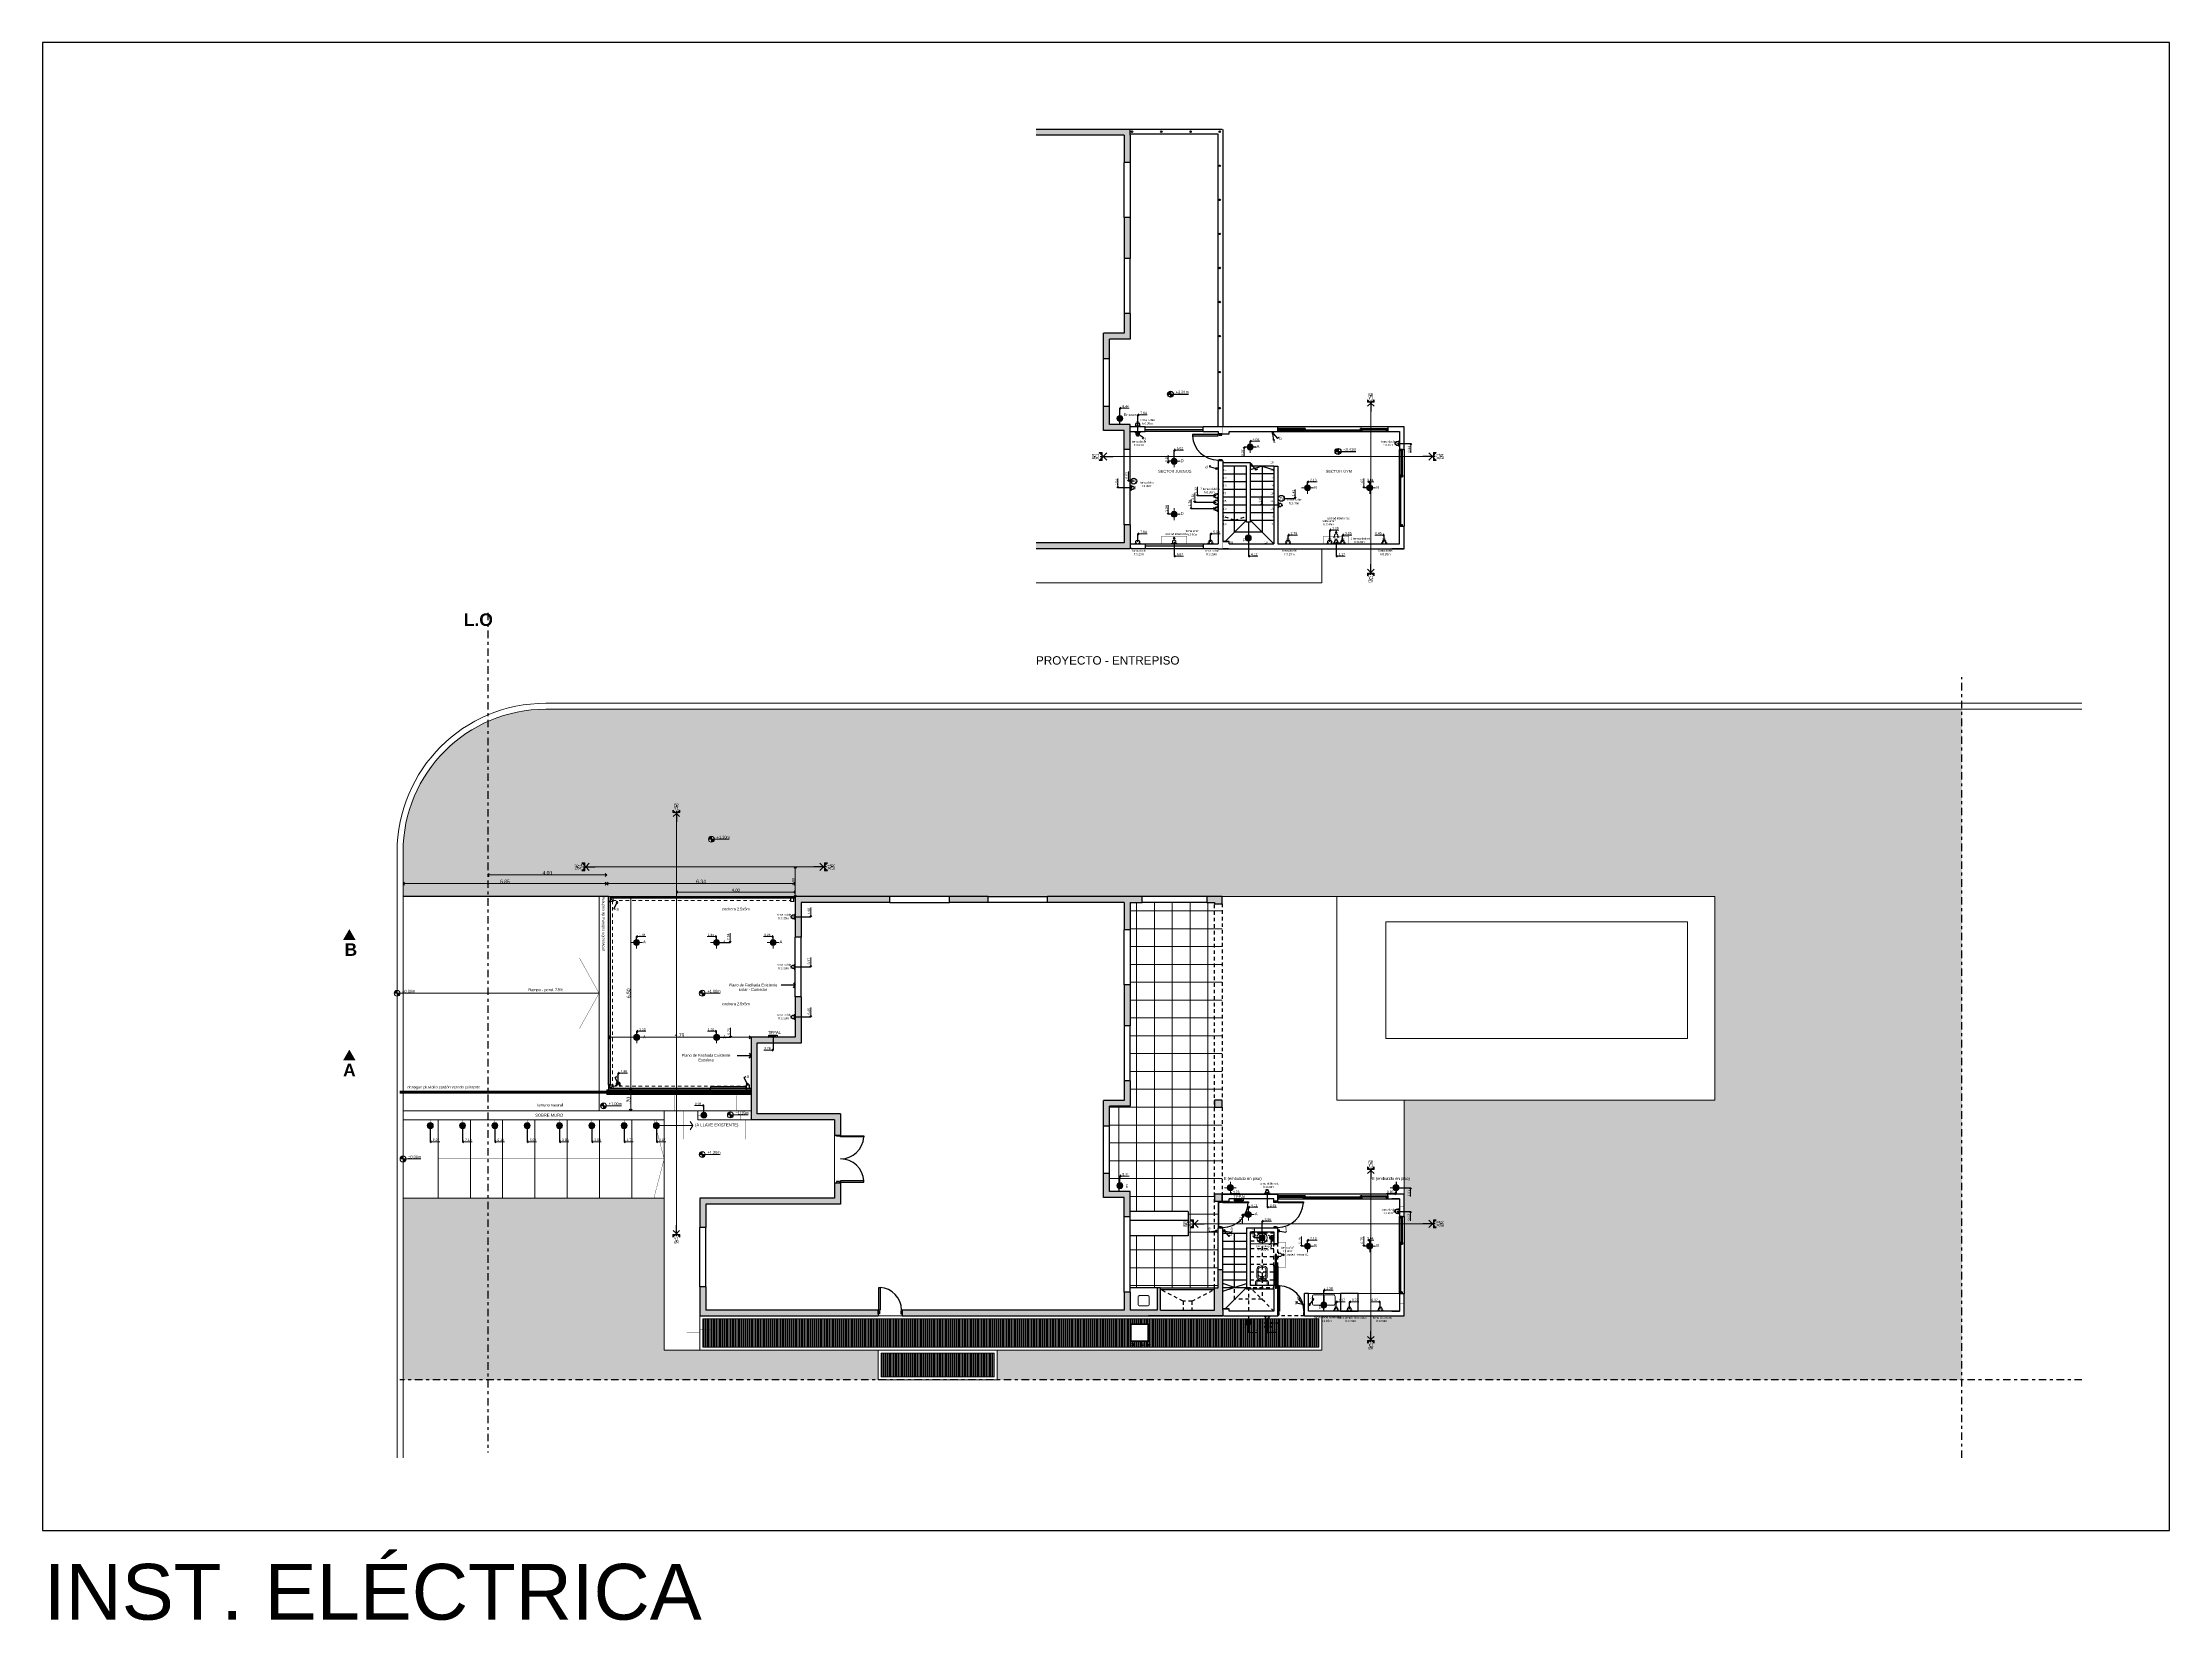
# Model space of a CAD drawing. Header units: millimetres. Extents: x 11902 to 12193, y 9935 to 10135.
# Drawn here: x 11996.9 to 12068.4, y 10082.3 to 10135.3 of the extents above; entities that cross this region are included whole.
import ezdxf
from ezdxf.enums import TextEntityAlignment as Align

# ---------------------------------------------------------------- set-up
doc = ezdxf.new("R2010")
doc.units = ezdxf.units.MM
for name, pattern in [('2040-Superposicion Puentes 20-21-22 con cintas TDC-023-024-025$0$DASHDOT2', [0.5, 0.25, -0.125, 0, -0.125]), ('ACAD_ISO02W100', [15, 12, -3]), ('CENTRO2', [28.575, 19.05, -3.175, 3.175, -3.175]), ('HIDDEN', [0.375, 0.25, -0.125]), ('TRAZOS', [19.05, 12.7, -6.35])]:
    doc.linetypes.add(name, pattern=pattern)
doc.layers.get('Defpoints').update_dxf_attribs({"color": 254})
for name, color, linetype in [('0-HATCH', 7, 'Continuous'), ('01-MUROS', 7, 'Continuous'), ('02-CARPINTERÍAS', 62, 'Continuous'), ('03-PROYECCIONES', 14, 'Continuous'), ('ie llaves', 10, 'Continuous'), ('ie textos', 250, 'Continuous'), ('ie tomas', 10, 'Continuous')]:
    doc.layers.add(name, color=color, linetype=linetype)
for name, color, linetype, lineweight, true_color in [('000-COTAS ACUMULADAS', 7, 'Continuous', 9, 0xd10a0d), ('cotas', 7, 'Continuous', 5, 0x1755a1), ('ie bocas', 7, 'Continuous', 9, 0xe41b1b)]:
    doc.layers.add(name, color=color, linetype=linetype, lineweight=lineweight, true_color=true_color)
for name, color, linetype, lineweight in [('001-EJES REPLANTEO', 20, 'Continuous', 18), ('05-MOBILIARIO SANITARIOS', 144, 'Continuous', 13), ('06-SOLADOS', 252, 'Continuous', 25)]:
    doc.layers.add(name, color=color, linetype=linetype, lineweight=lineweight)
doc.styles.add('arial1', font='arial.ttf', dxfattribs={"height": 0.002})
doc.styles.add('COTAS', font='arial.ttf')
doc.styles.add('ROMANS', font='GOTHIC.TTF', dxfattribs={"height": 0.125})
doc.styles.get("Standard").update_dxf_attribs({"font": 'arial.ttf'})
doc.dimstyles.new('ann linear', dxfattribs={"dimtxt": 0.12, "dimasz": 0.1, "dimexe": 0.01, "dimexo": 0.01, "dimgap": 0.01, "dimtad": 1, "dimzin": 4, "dimdsep": 46, "dimtxsty": 'Standard', "dimblk": 'OPEN90', "dimcen": 0.1, "dimse1": 1, "dimse2": 1, "dimclrd": 256, "dimclre": 1, "dimclrt": 256, "dimadec": 0, "dimazin": 0, "dimtfac": 1, "dimtix": 1, "dimtmove": 0, "dimatfit": 3, "dimldrblk": 'DOT', "dimfxl": 0, "dimtolj": 1, "dimtzin": 0, "dimlwd": -1, "dimarcsym": 0})
doc.dimstyles.new('CL_50', dxfattribs={"dimtxt": 0.1, "dimasz": 0.08, "dimexe": 0.05, "dimexo": 0, "dimgap": 0.01, "dimtad": 1, "dimzin": 1, "dimdsep": 46, "dimtxsty": 'Standard', "dimblk": 'OPEN90', "dimcen": 0.1, "dimclrd": 256, "dimclre": 251, "dimclrt": 256, "dimadec": 0, "dimazin": 0, "dimtfac": 1, "dimtix": 1, "dimtmove": 0, "dimatfit": 3, "dimldrblk": 'DOT', "dimfxl": 0, "dimtolj": 1, "dimtzin": 0, "dimlwd": -1, "dimlwe": -1, "dimarcsym": 0})
doc.dimstyles.new('Cotas 1 50', dxfattribs={"dimtxt": 0.08, "dimasz": 0.07, "dimexe": 0, "dimexo": 0, "dimgap": 0.02, "dimtad": 1, "dimjust": 2, "dimzin": 0, "dimdsep": 46, "dimtxsty": 'COTAS', "dimblk1": 'NONE', "dimblk2": 'OPEN90', "dimsah": 1, "dimcen": 0.1, "dimse1": 1, "dimsd1": 1, "dimclrd": 256, "dimclre": 252, "dimclrt": 256, "dimadec": 0, "dimazin": 0, "dimtfac": 1, "dimtix": 1, "dimtmove": 2, "dimatfit": 3, "dimldrblk": 'COTA', "dimfxl": 0, "dimtolj": 1, "dimtzin": 0, "dimlwd": -1, "dimarcsym": 0})

# ---------------------------------------------------------------- blocks, each defined once
blk = doc.blocks.new('A$C7EF1341E')
at = {"lineweight": 0}
for p, q in [((0.215, 0.658), (0, 0.658)), ((0, 0.658), (0, 0.534)), ((0.04, 0.658), (0.04, 0.534)), ((0.04, 0.32), (0.04, 0.39)), ((0.04, 0.13), (0.04, 0.32)), ((0.072, 0.422), (0.075, 0.422)), ((0.085, 0.13), (0.085, 0.422)), ((0.165, 0.355), (0.265, 0.355)), ((0.17, 0.408), (0.26, 0.408)), ((0.215, 0.658), (0.43, 0.658)), ((0.215, 0.453), (0.215, 0.363)), ((0.345, 0.422), (0.345, 0.13)), ((0.358, 0.422), (0.355, 0.422)), ((0.39, 0.658), (0.39, 0.534)), ((0.39, 0.32), (0.39, 0.39)), ((0.39, 0.13), (0.39, 0.32)), ((0.43, 0.658), (0.43, 0.534))]:
    blk.add_line(p, q, dxfattribs=at)
at = {"linetype": 'Continuous', "lineweight": 0}
for p, q in [((0.095, 0.442), (0.095, 0.476)), ((0.335, 0.442), (0.335, 0.476))]:
    blk.add_line(p, q, dxfattribs=at)
at = {"lineweight": 0}
for centre in [(0.135, 0.418), (0.295, 0.418)]:
    blk.add_circle(centre, 0.0085, dxfattribs=at)
at = {"linetype": 'TRAZOS', "lineweight": 0}
blk.add_circle((0.215, 0.408), 0.045, dxfattribs=at)
at = {"lineweight": 0}
for centre, radius, start, end in [((0.056, 0.534), 0.0558, 180, 265.82354), ((0.056, 0.534), 0.0156, 180, 265.82354), ((0.072, 0.39), 0.032, 90, 180), ((0.165, 0.13), 0.125, 180, 258.55585), ((0.204, 2.562), 2.089, 265.82354, 270.30337), ((0.204, 2.562), 2.049, 265.82354, 270.30337), ((0.075, 0.442), 0.02, 270, 0), ((0.165, 0.275), 0.08, 90, 180), ((0.165, 0.13), 0.08, 180, 258.55585), ((0.215, 0.377), 0.377, 258.55585, 281.44415), ((0.215, 0.377), 0.332, 258.55585, 281.44415), ((0.218, 0.193), 0.0578, 92.61926, 168.39406), ((0.235, 0.195), 0.075, 172.39422, 172.744), ((0.226, 2.562), 2.049, 269.69663, 274.17646), ((0.226, 2.562), 2.089, 269.69663, 274.17646), ((0.212, 0.193), 0.0578, 11.60594, 87.38074), ((0.265, 0.275), 0.08, 0, 90), ((0.195, 0.195), 0.075, 7.256, 7.60578), ((0.265, 0.13), 0.08, 281.44415, 0), ((0.265, 0.13), 0.125, 281.44415, 0), ((0.355, 0.442), 0.02, 180, 270), ((0.358, 0.39), 0.032, 0, 90), ((0.374, 0.534), 0.0156, 274.17646, 0), ((0.374, 0.534), 0.0558, 274.17646, 0)]:
    blk.add_arc(centre, radius, start, end, dxfattribs=at)
blk = doc.blocks.new('Eje Replanteo')
h = blk.add_hatch(color=256)
h.paths.add_polyline_path([(0.23, 0.79), (0.06, 0.62), (0.23, 0.62)])
h.paths.add_polyline_path([(-0.23, 0.79), (-0.23, 0.62), (-0.06, 0.62)])
for points in [[(0.22, 0.35), (0, 0.56), (-0.23, 0.79), (-0.23, 0.62), (-0.06, 0.62)], [(-0.22, 0.35), (0, 0.56), (0.23, 0.79), (0.23, 0.62), (0.06, 0.62)]]:
    blk.add_lwpolyline(points)
at = {"linetype": 'CENTRO2', "lineweight": 30}
for points in [[(0, 1.09), (0, 1.03)], [(0, 0.73), (0, 0)]]:
    blk.add_lwpolyline(points, dxfattribs=at)
at = {"color": 1}
blk.add_attdef('EJE', text='', height=0.21, dxfattribs=at).set_placement((0, 0.91), align=Align.MIDDLE_CENTER)
at = {"width": 0.85}
blk.add_attdef('ER', text='', height=0.17, dxfattribs=at).set_placement((0, 1.13), align=Align.MIDDLE_CENTER)
blk = doc.blocks.new('APLIQUE')
at = {"layer": 'ie bocas', "extrusion": (-1.88135e-09, 1.24706e-11, 1)}
h = blk.add_hatch(color=256, dxfattribs=at)
h.dxf.hatch_style = 1
edge = h.paths.add_edge_path()
edge.add_arc((0, 0), 0.1, 179.24043, 539.24043, ccw=False)
at = {"layer": 'ie bocas', "const_width": 0.01}
for points in [[(-0.125, 0.2), (0.125, 0.2)], [(0, 0.2), (0, 0)]]:
    blk.add_lwpolyline(points, dxfattribs=at)
at = {"layer": 'ie bocas', "lineweight": 9}
blk.add_circle((0, 0), 0.1, dxfattribs=at)
blk = doc.blocks.new('LLA-1P')
at = {"color": 0}
for p in [(0.03, 0.03), (0.31, 0.16)]:
    blk.add_line(p, (0.26, 0.22), dxfattribs=at)
at = {"color": 0, "const_width": 0.039}
blk.add_lwpolyline([(-0.02, 0, 1), (0.02, 0, 1)], format="xyb", close=True, dxfattribs=at)
at = {"color": 0}
blk.add_circle((0, 0), 0.039, dxfattribs=at)
at = {"style": 'ROMANS', "width": 0.8, "flags": 1}
blk.add_attdef('ELEC', (0, 0.03), '', height=0.125, dxfattribs=at)
blk = doc.blocks.new('BOCA ILUMINAICON')
at = {"layer": 'ie bocas'}
h = blk.add_hatch(color=256, dxfattribs=at)
h.dxf.hatch_style = 1
edge = h.paths.add_edge_path()
edge.add_arc((0, 0), 0.1, 0, 360)
at = {"layer": 'ie bocas', "color": 250, "lineweight": 0, "true_color": 0x1f1f1f}
for p, q in [((0.2, -0.003), (-0.2, 0.003)), ((-0.003, -0.2), (0.003, 0.2))]:
    blk.add_line(p, q, dxfattribs=at)
at = {"layer": 'ie bocas', "lineweight": 9}
blk.add_circle((0, 0), 0.1, dxfattribs=at)
blk = doc.blocks.new('tug')
at = {"color": 0}
for p, q in [((-0.14, 0.07), (-0.05, 0.07)), ((0.05, 0.07), (0.14, 0.07)), ((0, -0.09), (0, -0.14))]:
    blk.add_line(p, q, dxfattribs=at)
at = {"color": 0, "const_width": 0.01}
for points in [[(-0.08, -0.11), (0.08, -0.11)], [(-0.08, -0.14), (0.08, -0.14)]]:
    blk.add_lwpolyline(points, dxfattribs=at)
at = {"color": 0}
blk.add_arc((0, 0), 0.0875, 126.8888, 53.1112, dxfattribs=at)
blk = doc.blocks.new('TOMA ESPECIAL')
at = {"lineweight": 9, "true_color": 0x306b91}
h = blk.add_hatch(color=147, dxfattribs=at)
h.dxf.hatch_style = 1
h.paths.add_polyline_path([(0, -0.23), (0.05, -0.14), (-0.05, -0.14)])
at = {"color": 0}
for p, q in [((-0.14, 0.07), (-0.05, 0.07)), ((0.05, 0.07), (0.14, 0.07)), ((0, -0.09), (0, -0.14))]:
    blk.add_line(p, q, dxfattribs=at)
at = {"color": 147, "lineweight": 9, "true_color": 0x306b91}
blk.add_lwpolyline([(0, -0.23), (0.05, -0.14), (-0.05, -0.14)], close=True, dxfattribs=at)
at = {"color": 0}
blk.add_arc((0, 0), 0.0875, 126.8888, 53.1112, dxfattribs=at)
blk = doc.blocks.new('_OPEN90')
at = {"color": 0, "linetype": 'ByBlock'}
for p, q in [((0, 0), (-1, 0)), ((-0.5, 0.5), (0, 0)), ((0, 0), (-0.5, -0.5))]:
    blk.add_line(p, q, dxfattribs=at)
blk = doc.blocks.new('*D72')
at = {"layer": 'cotas', "transparency": 16777216}
blk.add_line((12016.7, 10106.495), (12016.7, 10100.195), dxfattribs=at)
at = {"layer": 'Defpoints', "color": 0, "transparency": 16777216}
for p in [(12015.235, 10106.595), (12015.895, 10100.095), (12016.7, 10100.095)]:
    blk.add_point(p, dxfattribs=at)
at = {"layer": 'cotas', "transparency": 16777216, "xscale": 0.1, "yscale": 0.1, "zscale": 0.1}
for p, rotation in [((12016.7, 10106.595), 90), ((12016.7, 10100.095), 270)]:
    blk.add_blockref('_OPEN90', p, dxfattribs=dict(at, rotation=rotation))
at = {"layer": 'cotas', "transparency": 16777216, "insert": (12016.629, 10103.345), "char_height": 0.12, "attachment_point": 5, "rotation": 90}
blk.add_mtext('\\A1;6.50', dxfattribs=at)
blk = doc.blocks.new('_DOT')
at = {"color": 0, "linetype": 'ByBlock', "lineweight": -2}
blk.add_line((-0.5, 0), (-1, 0), dxfattribs=at)
at = {"color": 0, "linetype": 'ByBlock', "lineweight": -2, "const_width": 0.5}
blk.add_lwpolyline([(-0.25, 0, 1), (0.25, 0, 1)], format="xyb", close=True, dxfattribs=at)
blk = doc.blocks.new('*D73')
at = {"layer": 'cotas', "transparency": 16777216}
blk.add_line((12020.635, 10101.865), (12016.045, 10101.865), dxfattribs=at)
at = {"layer": 'Defpoints', "color": 0, "transparency": 16777216}
for p in [(12015.945, 10101.865), (12015.945, 10101.865), (12020.735, 10101.865)]:
    blk.add_point(p, dxfattribs=at)
at = {"layer": 'cotas', "transparency": 16777216, "xscale": 0.1, "yscale": 0.1, "zscale": 0.1, "rotation": 180}
blk.add_blockref('_OPEN90', (12015.945, 10101.865), dxfattribs=at)
at = {"layer": 'cotas', "transparency": 16777216, "xscale": 0.1, "yscale": 0.1, "zscale": 0.1}
blk.add_blockref('_OPEN90', (12020.735, 10101.865), dxfattribs=at)
at = {"layer": 'cotas', "transparency": 16777216, "insert": (12018.34, 10101.936), "char_height": 0.12, "attachment_point": 5}
blk.add_mtext('\\A1;4.79', dxfattribs=at)
blk = doc.blocks.new('*D70')
at = {"layer": 'cotas', "transparency": 16777216}
blk.add_line((12015.795, 10107.03), (12009.145, 10107.03), dxfattribs=at)
at = {"layer": 'Defpoints', "color": 0, "transparency": 16777216}
for p in [(12009.045, 10107.03), (12009.045, 10107.03), (12015.895, 10106.595)]:
    blk.add_point(p, dxfattribs=at)
at = {"layer": 'cotas', "transparency": 16777216, "xscale": 0.1, "yscale": 0.1, "zscale": 0.1, "rotation": 180}
blk.add_blockref('_OPEN90', (12009.045, 10107.03), dxfattribs=at)
at = {"layer": 'cotas', "transparency": 16777216, "xscale": 0.1, "yscale": 0.1, "zscale": 0.1}
blk.add_blockref('_OPEN90', (12015.895, 10107.03), dxfattribs=at)
at = {"layer": 'cotas', "transparency": 16777216, "insert": (12012.47, 10107.102), "char_height": 0.12, "attachment_point": 5}
blk.add_mtext('\\A1;6.85', dxfattribs=at)
blk = doc.blocks.new('*D71')
at = {"layer": 'cotas', "transparency": 16777216}
blk.add_line((12016.7, 10099.995), (12016.7, 10099.495), dxfattribs=at)
at = {"layer": 'Defpoints', "color": 0, "transparency": 16777216}
for p in [(12016.7, 10100.095), (12016.44, 10099.395), (12016.7, 10099.395)]:
    blk.add_point(p, dxfattribs=at)
at = {"layer": 'cotas', "transparency": 16777216, "xscale": 0.1, "yscale": 0.1, "zscale": 0.1}
for p, rotation in [((12016.7, 10100.095), 90), ((12016.7, 10099.395), 270)]:
    blk.add_blockref('_OPEN90', p, dxfattribs=dict(at, rotation=rotation))
at = {"layer": 'cotas', "transparency": 16777216, "insert": (12016.629, 10099.745), "char_height": 0.12, "attachment_point": 5, "rotation": 90}
blk.add_mtext('\\A1;.70', dxfattribs=at)
blk = doc.blocks.new('*D74')
at = {"layer": 'cotas', "transparency": 16777216}
blk.add_line((12015.995, 10107.03), (12022.135, 10107.03), dxfattribs=at)
at = {"layer": 'Defpoints', "color": 0, "transparency": 16777216}
for p in [(12022.235, 10107.03), (12015.895, 10106.595), (12022.235, 10106.595)]:
    blk.add_point(p, dxfattribs=at)
at = {"layer": 'cotas', "transparency": 16777216, "xscale": 0.1, "yscale": 0.1, "zscale": 0.1, "rotation": 180}
blk.add_blockref('_OPEN90', (12015.895, 10107.03), dxfattribs=at)
at = {"layer": 'cotas', "transparency": 16777216, "xscale": 0.1, "yscale": 0.1, "zscale": 0.1}
blk.add_blockref('_OPEN90', (12022.235, 10107.03), dxfattribs=at)
at = {"layer": 'cotas', "transparency": 16777216, "insert": (12019.065, 10107.102), "char_height": 0.12, "attachment_point": 5}
blk.add_mtext('\\A1;6.34', dxfattribs=at)
blk = doc.blocks.new('*D78')
at = {"layer": 'cotas', "transparency": 16777216}
blk.add_line((12011.995, 10107.321), (12015.795, 10107.321), dxfattribs=at)
at = {"layer": 'Defpoints', "color": 0, "transparency": 16777216}
for p in [(12011.895, 10107.03), (12015.895, 10107.321), (12015.895, 10107.03)]:
    blk.add_point(p, dxfattribs=at)
at = {"layer": 'cotas', "transparency": 16777216, "xscale": 0.1, "yscale": 0.1, "zscale": 0.1, "rotation": 180}
blk.add_blockref('_OPEN90', (12011.895, 10107.321), dxfattribs=at)
at = {"layer": 'cotas', "transparency": 16777216, "xscale": 0.1, "yscale": 0.1, "zscale": 0.1}
blk.add_blockref('_OPEN90', (12015.895, 10107.321), dxfattribs=at)
at = {"layer": 'cotas', "transparency": 16777216, "insert": (12013.895, 10107.392), "char_height": 0.12, "attachment_point": 5}
blk.add_mtext('\\A1;4.00', dxfattribs=at)
blk = doc.blocks.new('*D84')
at = {"layer": '000-COTAS ACUMULADAS', "transparency": 16777216}
blk.add_line((12039.258, 10094.915), (12039.258, 10095.163), dxfattribs=at)
at = {"layer": '000-COTAS ACUMULADAS', "color": 252, "lineweight": -2, "transparency": 16777216}
blk.add_line((12039.458, 10094.845), (12039.258, 10094.845), dxfattribs=at)
at = {"layer": 'Defpoints', "color": 0, "transparency": 16777216}
for p in [(12039.657, 10095.595), (12039.258, 10094.845), (12039.458, 10094.845, 0)]:
    blk.add_point(p, dxfattribs=at)
at = {"layer": '000-COTAS ACUMULADAS', "transparency": 16777216, "xscale": 0.07, "yscale": 0.07, "zscale": 0.07, "rotation": 270}
blk.add_blockref('_OPEN90', (12039.258, 10094.845), dxfattribs=at)
at = {"layer": '000-COTAS ACUMULADAS', "transparency": 16777216, "insert": (12039.197, 10095.039), "char_height": 0.08, "attachment_point": 5, "rotation": 90, "style": 'COTAS'}
blk.add_mtext('\\A1;0.75', dxfattribs=at)
blk = doc.blocks.new('_None')
blk = doc.blocks.new('COTA')
blk.add_line((-1, 0), (0, 0))
at = {"const_width": 0.065}
blk.add_lwpolyline([(0.1, 0.1), (0.3, 0.3), (0, 0), (-0.1, -0.1), (-0.3, -0.3)], dxfattribs=at)
blk = doc.blocks.new('*D85')
at = {"layer": '000-COTAS ACUMULADAS', "transparency": 16777216}
blk.add_line((12041.348, 10094.915), (12041.348, 10095.163), dxfattribs=at)
at = {"layer": '000-COTAS ACUMULADAS', "color": 252, "lineweight": -2, "transparency": 16777216}
blk.add_line((12041.588, 10094.845), (12041.348, 10094.845), dxfattribs=at)
at = {"layer": 'Defpoints', "color": 0, "transparency": 16777216}
for p in [(12041.588, 10095.595), (12041.348, 10094.845), (12041.588, 10094.845)]:
    blk.add_point(p, dxfattribs=at)
at = {"layer": '000-COTAS ACUMULADAS', "transparency": 16777216, "xscale": 0.07, "yscale": 0.07, "zscale": 0.07, "rotation": 270}
blk.add_blockref('_OPEN90', (12041.348, 10094.845), dxfattribs=at)
at = {"layer": '000-COTAS ACUMULADAS', "transparency": 16777216, "insert": (12041.287, 10095.039), "char_height": 0.08, "attachment_point": 5, "rotation": 90, "style": 'COTAS'}
blk.add_mtext('\\A1;0.75', dxfattribs=at)
blk = doc.blocks.new('*D86')
at = {"layer": '000-COTAS ACUMULADAS', "color": 252, "lineweight": -2, "transparency": 16777216}
blk.add_line((12042.433, 10097.008), (12042.433, 10096.608), dxfattribs=at)
at = {"layer": '000-COTAS ACUMULADAS', "transparency": 16777216}
blk.add_line((12042.363, 10096.608), (12042.115, 10096.608), dxfattribs=at)
at = {"layer": 'Defpoints', "color": 0, "transparency": 16777216}
for p in [(12041.588, 10097.393), (12042.433, 10097.008), (12042.433, 10096.608)]:
    blk.add_point(p, dxfattribs=at)
at = {"layer": '000-COTAS ACUMULADAS', "transparency": 16777216, "xscale": 0.07, "yscale": 0.07, "zscale": 0.07}
blk.add_blockref('_OPEN90', (12042.433, 10096.608), dxfattribs=at)
at = {"layer": '000-COTAS ACUMULADAS', "transparency": 16777216, "insert": (12042.239, 10096.669), "char_height": 0.08, "attachment_point": 5, "style": 'COTAS'}
blk.add_mtext('\\A1;0.85', dxfattribs=at)
blk = doc.blocks.new('*D87')
at = {"layer": '000-COTAS ACUMULADAS', "color": 252, "lineweight": -2, "transparency": 16777216}
blk.add_line((12042.433, 10096.808), (12042.922, 10096.808), dxfattribs=at)
at = {"layer": '000-COTAS ACUMULADAS', "transparency": 16777216}
blk.add_line((12042.922, 10096.738), (12042.922, 10096.513), dxfattribs=at)
at = {"layer": 'Defpoints', "color": 0, "transparency": 16777216}
for p in [(12042.433, 10096.808), (12042.922, 10096.808), (12042.548, 10095.595)]:
    blk.add_point(p, dxfattribs=at)
at = {"layer": '000-COTAS ACUMULADAS', "transparency": 16777216, "xscale": 0.07, "yscale": 0.07, "zscale": 0.07, "rotation": 90}
blk.add_blockref('_OPEN90', (12042.922, 10096.808), dxfattribs=at)
at = {"layer": '000-COTAS ACUMULADAS', "transparency": 16777216, "insert": (12042.862, 10096.625), "char_height": 0.08, "attachment_point": 5, "rotation": 90, "style": 'COTAS'}
blk.add_mtext('\\A1;1.21', dxfattribs=at)
blk = doc.blocks.new('*D88')
at = {"layer": '000-COTAS ACUMULADAS', "color": 252, "lineweight": -2, "transparency": 16777216}
blk.add_line((12042.461, 10096.012), (12042.922, 10096.012), dxfattribs=at)
at = {"layer": '000-COTAS ACUMULADAS', "transparency": 16777216}
blk.add_line((12042.922, 10095.942), (12042.922, 10095.695), dxfattribs=at)
at = {"layer": 'Defpoints', "color": 0, "transparency": 16777216}
for p in [(12042.461, 10096.012), (12042.548, 10095.595), (12042.922, 10096.012)]:
    blk.add_point(p, dxfattribs=at)
at = {"layer": '000-COTAS ACUMULADAS', "transparency": 16777216, "xscale": 0.07, "yscale": 0.07, "zscale": 0.07, "rotation": 90}
blk.add_blockref('_OPEN90', (12042.922, 10096.012), dxfattribs=at)
at = {"layer": '000-COTAS ACUMULADAS', "transparency": 16777216, "insert": (12042.861, 10095.818), "char_height": 0.08, "attachment_point": 5, "rotation": 90, "style": 'COTAS'}
blk.add_mtext('\\A1;0.42', dxfattribs=at)
blk = doc.blocks.new('*D89')
at = {"layer": '000-COTAS ACUMULADAS', "transparency": 16777216}
blk.add_line((12041.835, 10092.973), (12041.588, 10092.973), dxfattribs=at)
at = {"layer": '000-COTAS ACUMULADAS', "color": 252, "lineweight": -2, "transparency": 16777216}
blk.add_line((12041.905, 10092.723), (12041.905, 10092.973), dxfattribs=at)
at = {"layer": 'Defpoints', "color": 0, "transparency": 16777216}
for p in [(12041.588, 10092.655), (12041.905, 10092.973), (12041.905, 10092.723)]:
    blk.add_point(p, dxfattribs=at)
at = {"layer": '000-COTAS ACUMULADAS', "transparency": 16777216, "xscale": 0.07, "yscale": 0.07, "zscale": 0.07}
blk.add_blockref('_OPEN90', (12041.905, 10092.973), dxfattribs=at)
at = {"layer": '000-COTAS ACUMULADAS', "transparency": 16777216, "insert": (12041.712, 10093.034), "char_height": 0.08, "attachment_point": 5, "style": 'COTAS'}
blk.add_mtext('\\A1;0.32', dxfattribs=at)
blk = doc.blocks.new('*D90')
at = {"layer": '000-COTAS ACUMULADAS', "color": 252, "lineweight": -2, "transparency": 16777216}
blk.add_line((12040.864, 10092.723), (12040.864, 10092.973), dxfattribs=at)
at = {"layer": '000-COTAS ACUMULADAS', "transparency": 16777216}
blk.add_line((12040.934, 10092.973), (12041.181, 10092.973), dxfattribs=at)
at = {"layer": 'Defpoints', "color": 0, "transparency": 16777216}
for p in [(12040.864, 10092.973), (12040.864, 10092.723), (12041.588, 10092.655)]:
    blk.add_point(p, dxfattribs=at)
at = {"layer": '000-COTAS ACUMULADAS', "transparency": 16777216, "xscale": 0.07, "yscale": 0.07, "zscale": 0.07, "rotation": 180}
blk.add_blockref('_OPEN90', (12040.864, 10092.973), dxfattribs=at)
at = {"layer": '000-COTAS ACUMULADAS', "transparency": 16777216, "insert": (12041.057, 10093.034), "char_height": 0.08, "attachment_point": 5, "style": 'COTAS'}
blk.add_mtext('\\A1;0.72', dxfattribs=at)
blk = doc.blocks.new('*D91')
at = {"layer": '000-COTAS ACUMULADAS', "color": 252, "lineweight": -2, "transparency": 16777216}
blk.add_line((12040.418, 10092.723), (12040.418, 10092.973), dxfattribs=at)
at = {"layer": '000-COTAS ACUMULADAS', "transparency": 16777216}
blk.add_line((12040.488, 10092.973), (12040.729, 10092.973), dxfattribs=at)
at = {"layer": 'Defpoints', "color": 0, "transparency": 16777216}
for p in [(12040.418, 10092.973), (12040.418, 10092.723), (12041.588, 10092.671)]:
    blk.add_point(p, dxfattribs=at)
at = {"layer": '000-COTAS ACUMULADAS', "transparency": 16777216, "xscale": 0.07, "yscale": 0.07, "zscale": 0.07, "rotation": 180}
blk.add_blockref('_OPEN90', (12040.418, 10092.973), dxfattribs=at)
at = {"layer": '000-COTAS ACUMULADAS', "transparency": 16777216, "insert": (12040.609, 10093.034), "char_height": 0.08, "attachment_point": 5, "style": 'COTAS'}
blk.add_mtext('\\A1;1.17', dxfattribs=at)
blk = doc.blocks.new('*D92')
at = {"layer": '000-COTAS ACUMULADAS', "color": 252, "lineweight": -2, "transparency": 16777216}
blk.add_line((12040.005, 10092.663), (12040.005, 10093.368), dxfattribs=at)
at = {"layer": '000-COTAS ACUMULADAS', "transparency": 16777216}
blk.add_line((12040.075, 10093.368), (12040.315, 10093.368), dxfattribs=at)
at = {"layer": 'Defpoints', "color": 0, "transparency": 16777216}
for p in [(12040.005, 10093.368), (12040.005, 10092.663), (12041.588, 10092.655)]:
    blk.add_point(p, dxfattribs=at)
at = {"layer": '000-COTAS ACUMULADAS', "transparency": 16777216, "xscale": 0.07, "yscale": 0.07, "zscale": 0.07, "rotation": 180}
blk.add_blockref('_OPEN90', (12040.005, 10093.368), dxfattribs=at)
at = {"layer": '000-COTAS ACUMULADAS', "transparency": 16777216, "insert": (12040.195, 10093.429), "char_height": 0.08, "attachment_point": 5, "style": 'COTAS'}
blk.add_mtext('\\A1;1.58', dxfattribs=at)
blk = doc.blocks.new('*D93')
at = {"layer": '000-COTAS ACUMULADAS', "color": 252, "lineweight": -2, "transparency": 16777216}
blk.add_line((12037.468, 10092.495), (12037.468, 10091.944), dxfattribs=at)
at = {"layer": '000-COTAS ACUMULADAS', "transparency": 16777216}
blk.add_line((12037.538, 10091.944), (12037.788, 10091.944), dxfattribs=at)
at = {"layer": 'Defpoints', "color": 0, "transparency": 16777216}
for p in [(12037.468, 10092.495), (12037.468, 10091.944), (12041.588, 10092.495)]:
    blk.add_point(p, dxfattribs=at)
at = {"layer": '000-COTAS ACUMULADAS', "transparency": 16777216, "xscale": 0.07, "yscale": 0.07, "zscale": 0.07, "rotation": 180}
blk.add_blockref('_OPEN90', (12037.468, 10091.944), dxfattribs=at)
at = {"layer": '000-COTAS ACUMULADAS', "transparency": 16777216, "insert": (12037.663, 10092.004), "char_height": 0.08, "attachment_point": 5, "style": 'COTAS'}
blk.add_mtext('\\A1;4.12', dxfattribs=at)
blk = doc.blocks.new('*D94')
at = {"layer": '000-COTAS ACUMULADAS', "color": 252, "lineweight": -2, "transparency": 16777216}
blk.add_line((12038.1, 10096.661), (12038.1, 10096.15), dxfattribs=at)
at = {"layer": '000-COTAS ACUMULADAS', "transparency": 16777216}
blk.add_line((12038.17, 10096.15), (12038.418, 10096.15), dxfattribs=at)
at = {"layer": 'Defpoints', "color": 0, "transparency": 16777216}
for p in [(12038.1, 10096.661), (12038.1, 10096.15), (12041.588, 10096.595)]:
    blk.add_point(p, dxfattribs=at)
at = {"layer": '000-COTAS ACUMULADAS', "transparency": 16777216, "xscale": 0.07, "yscale": 0.07, "zscale": 0.07, "rotation": 180}
blk.add_blockref('_OPEN90', (12038.1, 10096.15), dxfattribs=at)
at = {"layer": '000-COTAS ACUMULADAS', "transparency": 16777216, "insert": (12038.294, 10096.211), "char_height": 0.08, "attachment_point": 5, "style": 'COTAS'}
blk.add_mtext('\\A1;3.49', dxfattribs=at)
blk = doc.blocks.new('*D95')
at = {"layer": '000-COTAS ACUMULADAS', "color": 252, "lineweight": -2, "transparency": 16777216}
blk.add_line((12037.468, 10095.905), (12037.468, 10096.15), dxfattribs=at)
at = {"layer": '000-COTAS ACUMULADAS', "transparency": 16777216}
blk.add_line((12037.538, 10096.15), (12037.788, 10096.15), dxfattribs=at)
at = {"layer": 'Defpoints', "color": 0, "transparency": 16777216}
for p in [(12037.468, 10096.15), (12037.468, 10095.905, 0), (12041.588, 10095.595)]:
    blk.add_point(p, dxfattribs=at)
at = {"layer": '000-COTAS ACUMULADAS', "transparency": 16777216, "xscale": 0.07, "yscale": 0.07, "zscale": 0.07, "rotation": 180}
blk.add_blockref('_OPEN90', (12037.468, 10096.15), dxfattribs=at)
at = {"layer": '000-COTAS ACUMULADAS', "transparency": 16777216, "insert": (12037.663, 10096.21), "char_height": 0.08, "attachment_point": 5, "style": 'COTAS'}
blk.add_mtext('\\A1;4.12', dxfattribs=at)
blk = doc.blocks.new('*D96')
at = {"layer": '000-COTAS ACUMULADAS', "color": 252, "lineweight": -2, "transparency": 16777216}
blk.add_line((12037.928, 10095.325), (12037.928, 10095.683), dxfattribs=at)
at = {"layer": '000-COTAS ACUMULADAS', "transparency": 16777216}
blk.add_line((12037.998, 10095.683), (12038.246, 10095.683), dxfattribs=at)
at = {"layer": 'Defpoints', "color": 0, "transparency": 16777216}
for p in [(12037.928, 10095.683), (12041.588, 10095.595), (12037.928, 10095.325)]:
    blk.add_point(p, dxfattribs=at)
at = {"layer": '000-COTAS ACUMULADAS', "transparency": 16777216, "xscale": 0.07, "yscale": 0.07, "zscale": 0.07, "rotation": 180}
blk.add_blockref('_OPEN90', (12037.928, 10095.683), dxfattribs=at)
at = {"layer": '000-COTAS ACUMULADAS', "transparency": 16777216, "insert": (12038.122, 10095.744), "char_height": 0.08, "attachment_point": 5, "style": 'COTAS'}
blk.add_mtext('\\A1;3.66', dxfattribs=at)
blk = doc.blocks.new('*D97')
at = {"layer": '000-COTAS ACUMULADAS', "transparency": 16777216}
blk.add_line((12036.933, 10096.608), (12037.184, 10096.608), dxfattribs=at)
at = {"layer": 'Defpoints', "color": 0, "transparency": 16777216}
for p in [(12036.863, 10096.608), (12036.863, 10096.608), (12041.588, 10096.435)]:
    blk.add_point(p, dxfattribs=at)
at = {"layer": '000-COTAS ACUMULADAS', "transparency": 16777216, "xscale": 0.07, "yscale": 0.07, "zscale": 0.07, "rotation": 180}
blk.add_blockref('_OPEN90', (12036.863, 10096.608), dxfattribs=at)
at = {"layer": '000-COTAS ACUMULADAS', "transparency": 16777216, "insert": (12037.058, 10096.669), "char_height": 0.08, "attachment_point": 5, "style": 'COTAS'}
blk.add_mtext('\\A1;4.73', dxfattribs=at)
blk = doc.blocks.new('*D98')
at = {"layer": '000-COTAS ACUMULADAS', "transparency": 16777216}
blk.add_line((12037.677, 10095.195), (12037.677, 10095.443), dxfattribs=at)
at = {"layer": '000-COTAS ACUMULADAS', "color": 252, "lineweight": -2, "transparency": 16777216}
blk.add_line((12037.928, 10095.125), (12037.677, 10095.125), dxfattribs=at)
at = {"layer": 'Defpoints', "color": 0, "transparency": 16777216}
for p in [(12037.928, 10095.595), (12037.677, 10095.125), (12037.928, 10095.125)]:
    blk.add_point(p, dxfattribs=at)
at = {"layer": '000-COTAS ACUMULADAS', "transparency": 16777216, "xscale": 0.07, "yscale": 0.07, "zscale": 0.07, "rotation": 270}
blk.add_blockref('_OPEN90', (12037.677, 10095.125), dxfattribs=at)
at = {"layer": '000-COTAS ACUMULADAS', "transparency": 16777216, "insert": (12037.616, 10095.319), "char_height": 0.08, "attachment_point": 5, "rotation": 90, "style": 'COTAS'}
blk.add_mtext('\\A1;0.47', dxfattribs=at)
blk = doc.blocks.new('*D99')
at = {"layer": '000-COTAS ACUMULADAS', "color": 252, "lineweight": -2, "transparency": 16777216}
blk.add_line((12037.468, 10095.905), (12037.268, 10095.905), dxfattribs=at)
at = {"layer": '000-COTAS ACUMULADAS', "transparency": 16777216}
blk.add_line((12037.268, 10095.835), (12037.268, 10095.603), dxfattribs=at)
at = {"layer": 'Defpoints', "color": 0, "transparency": 16777216}
for p in [(12037.268, 10095.905), (12037.468, 10095.905, 0), (12037.468, 10095.595)]:
    blk.add_point(p, dxfattribs=at)
at = {"layer": '000-COTAS ACUMULADAS', "transparency": 16777216, "xscale": 0.07, "yscale": 0.07, "zscale": 0.07, "rotation": 90}
blk.add_blockref('_OPEN90', (12037.268, 10095.905), dxfattribs=at)
at = {"layer": '000-COTAS ACUMULADAS', "transparency": 16777216, "insert": (12037.207, 10095.719), "char_height": 0.08, "attachment_point": 5, "rotation": 90, "style": 'COTAS'}
blk.add_mtext('\\A1;0.31', dxfattribs=at)
blk = doc.blocks.new('*D100')
at = {"layer": '000-COTAS ACUMULADAS', "color": 252, "lineweight": -2, "transparency": 16777216}
blk.add_line((12041.548, 10094.845), (12041.548, 10095.045), dxfattribs=at)
at = {"layer": '000-COTAS ACUMULADAS', "transparency": 16777216}
blk.add_line((12041.548, 10095.045), (12041.692, 10095.045), dxfattribs=at)
at = {"layer": 'Defpoints', "color": 0, "transparency": 16777216}
for p in [(12041.548, 10095.045), (12041.548, 10094.845), (12041.588, 10094.845)]:
    blk.add_point(p, dxfattribs=at)
at = {"layer": '000-COTAS ACUMULADAS', "transparency": 16777216, "xscale": 0.07, "yscale": 0.07, "zscale": 0.07}
blk.add_blockref('_OPEN90', (12041.548, 10095.045), dxfattribs=at)
at = {"layer": '000-COTAS ACUMULADAS', "transparency": 16777216, "insert": (12041.568, 10095.106), "char_height": 0.08, "attachment_point": 5, "style": 'COTAS'}
blk.add_mtext('\\A1;0.04', dxfattribs=at)
blk = doc.blocks.new('*D101')
at = {"layer": '000-COTAS ACUMULADAS', "color": 252, "lineweight": -2, "transparency": 16777216}
blk.add_line((12039.458, 10094.845), (12039.458, 10095.045), dxfattribs=at)
at = {"layer": '000-COTAS ACUMULADAS', "transparency": 16777216}
blk.add_line((12039.528, 10095.045), (12039.777, 10095.045), dxfattribs=at)
at = {"layer": 'Defpoints', "color": 0, "transparency": 16777216}
for p in [(12039.458, 10095.045), (12039.458, 10094.845), (12041.588, 10094.845)]:
    blk.add_point(p, dxfattribs=at)
at = {"layer": '000-COTAS ACUMULADAS', "transparency": 16777216, "xscale": 0.07, "yscale": 0.07, "zscale": 0.07, "rotation": 180}
blk.add_blockref('_OPEN90', (12039.458, 10095.045), dxfattribs=at)
at = {"layer": '000-COTAS ACUMULADAS', "transparency": 16777216, "insert": (12039.653, 10095.106), "char_height": 0.08, "attachment_point": 5, "style": 'COTAS'}
blk.add_mtext('\\A1;2.13', dxfattribs=at)
blk = doc.blocks.new('*D102')
at = {"layer": '000-COTAS ACUMULADAS', "color": 252, "lineweight": -2, "transparency": 16777216}
blk.add_line((12038.1, 10092.429), (12038.1, 10091.944), dxfattribs=at)
at = {"layer": '000-COTAS ACUMULADAS', "transparency": 16777216}
blk.add_line((12038.17, 10091.944), (12038.418, 10091.944), dxfattribs=at)
at = {"layer": 'Defpoints', "color": 0, "transparency": 16777216}
for p in [(12038.1, 10092.429), (12038.1, 10091.944), (12041.588, 10092.495)]:
    blk.add_point(p, dxfattribs=at)
at = {"layer": '000-COTAS ACUMULADAS', "transparency": 16777216, "xscale": 0.07, "yscale": 0.07, "zscale": 0.07, "rotation": 180}
blk.add_blockref('_OPEN90', (12038.1, 10091.944), dxfattribs=at)
at = {"layer": '000-COTAS ACUMULADAS', "transparency": 16777216, "insert": (12038.294, 10092.005), "char_height": 0.08, "attachment_point": 5, "style": 'COTAS'}
blk.add_mtext('\\A1;3.49', dxfattribs=at)
blk = doc.blocks.new('*D103')
at = {"layer": '000-COTAS ACUMULADAS', "transparency": 16777216}
blk.add_line((12019.517, 10105.251), (12019.276, 10105.251), dxfattribs=at)
at = {"layer": '000-COTAS ACUMULADAS', "color": 252, "lineweight": -2, "transparency": 16777216}
blk.add_line((12019.587, 10105.051), (12019.587, 10105.251), dxfattribs=at)
at = {"layer": 'Defpoints', "color": 0, "transparency": 16777216}
for p in [(12018.235, 10105.051), (12019.587, 10105.251), (12019.587, 10105.051, 0)]:
    blk.add_point(p, dxfattribs=at)
at = {"layer": '000-COTAS ACUMULADAS', "transparency": 16777216, "xscale": 0.07, "yscale": 0.07, "zscale": 0.07}
blk.add_blockref('_OPEN90', (12019.587, 10105.251), dxfattribs=at)
at = {"layer": '000-COTAS ACUMULADAS', "transparency": 16777216, "insert": (12019.396, 10105.311), "char_height": 0.08, "attachment_point": 5, "style": 'COTAS'}
blk.add_mtext('\\A1;1.35', dxfattribs=at)
blk = doc.blocks.new('*D104')
at = {"layer": '000-COTAS ACUMULADAS', "transparency": 16777216}
blk.add_line((12021.419, 10105.251), (12021.17, 10105.251), dxfattribs=at)
at = {"layer": '000-COTAS ACUMULADAS', "color": 252, "lineweight": -2, "transparency": 16777216}
blk.add_line((12021.489, 10105.051), (12021.489, 10105.251), dxfattribs=at)
at = {"layer": 'Defpoints', "color": 0, "transparency": 16777216}
for p in [(12018.235, 10105.051), (12021.489, 10105.251), (12021.489, 10105.051)]:
    blk.add_point(p, dxfattribs=at)
at = {"layer": '000-COTAS ACUMULADAS', "transparency": 16777216, "xscale": 0.07, "yscale": 0.07, "zscale": 0.07}
blk.add_blockref('_OPEN90', (12021.489, 10105.251), dxfattribs=at)
at = {"layer": '000-COTAS ACUMULADAS', "transparency": 16777216, "insert": (12021.294, 10105.311), "char_height": 0.08, "attachment_point": 5, "style": 'COTAS'}
blk.add_mtext('\\A1;3.25', dxfattribs=at)
blk = doc.blocks.new('*D105')
at = {"layer": '000-COTAS ACUMULADAS', "color": 252, "lineweight": -2, "transparency": 16777216}
blk.add_line((12016.898, 10105.051), (12016.898, 10105.251), dxfattribs=at)
at = {"layer": '000-COTAS ACUMULADAS', "transparency": 16777216}
blk.add_line((12016.968, 10105.251), (12017.208, 10105.251), dxfattribs=at)
at = {"layer": 'Defpoints', "color": 0, "transparency": 16777216}
for p in [(12016.898, 10105.251), (12016.898, 10105.051, 0), (12018.235, 10105.051)]:
    blk.add_point(p, dxfattribs=at)
at = {"layer": '000-COTAS ACUMULADAS', "transparency": 16777216, "xscale": 0.07, "yscale": 0.07, "zscale": 0.07, "rotation": 180}
blk.add_blockref('_OPEN90', (12016.898, 10105.251), dxfattribs=at)
at = {"layer": '000-COTAS ACUMULADAS', "transparency": 16777216, "insert": (12017.088, 10105.311), "char_height": 0.08, "attachment_point": 5, "style": 'COTAS'}
blk.add_mtext('\\A1;1.34', dxfattribs=at)
blk = doc.blocks.new('*D106')
at = {"layer": '000-COTAS ACUMULADAS', "transparency": 16777216}
blk.add_line((12019.52, 10102.065), (12019.279, 10102.065), dxfattribs=at)
at = {"layer": '000-COTAS ACUMULADAS', "color": 252, "lineweight": -2, "transparency": 16777216}
blk.add_line((12019.59, 10101.865), (12019.59, 10102.065), dxfattribs=at)
at = {"layer": 'Defpoints', "color": 0, "transparency": 16777216}
for p in [(12018.235, 10101.865), (12019.59, 10102.065), (12019.59, 10101.865, 0)]:
    blk.add_point(p, dxfattribs=at)
at = {"layer": '000-COTAS ACUMULADAS', "transparency": 16777216, "xscale": 0.07, "yscale": 0.07, "zscale": 0.07}
blk.add_blockref('_OPEN90', (12019.59, 10102.065), dxfattribs=at)
at = {"layer": '000-COTAS ACUMULADAS', "transparency": 16777216, "insert": (12019.399, 10102.126), "char_height": 0.08, "attachment_point": 5, "style": 'COTAS'}
blk.add_mtext('\\A1;1.35', dxfattribs=at)
blk = doc.blocks.new('*D107')
at = {"layer": '000-COTAS ACUMULADAS', "color": 252, "lineweight": -2, "transparency": 16777216}
blk.add_line((12016.901, 10101.865), (12016.901, 10102.065), dxfattribs=at)
at = {"layer": '000-COTAS ACUMULADAS', "transparency": 16777216}
blk.add_line((12016.971, 10102.065), (12017.211, 10102.065), dxfattribs=at)
at = {"layer": 'Defpoints', "color": 0, "transparency": 16777216}
for p in [(12016.901, 10102.065), (12016.901, 10101.865, 0), (12018.235, 10101.865)]:
    blk.add_point(p, dxfattribs=at)
at = {"layer": '000-COTAS ACUMULADAS', "transparency": 16777216, "xscale": 0.07, "yscale": 0.07, "zscale": 0.07, "rotation": 180}
blk.add_blockref('_OPEN90', (12016.901, 10102.065), dxfattribs=at)
at = {"layer": '000-COTAS ACUMULADAS', "transparency": 16777216, "insert": (12017.091, 10102.126), "char_height": 0.08, "attachment_point": 5, "style": 'COTAS'}
blk.add_mtext('\\A1;1.33', dxfattribs=at)
blk = doc.blocks.new('*D108')
at = {"layer": '000-COTAS ACUMULADAS', "color": 252, "lineweight": -2, "transparency": 16777216}
blk.add_line((12019.587, 10105.051), (12020.041, 10105.051), dxfattribs=at)
at = {"layer": '000-COTAS ACUMULADAS', "transparency": 16777216}
blk.add_line((12020.041, 10105.121), (12020.041, 10105.369), dxfattribs=at)
at = {"layer": 'Defpoints', "color": 0, "transparency": 16777216}
for p in [(12018.235, 10107.595), (12019.587, 10105.051, 0), (12020.041, 10105.051)]:
    blk.add_point(p, dxfattribs=at)
at = {"layer": '000-COTAS ACUMULADAS', "transparency": 16777216, "xscale": 0.07, "yscale": 0.07, "zscale": 0.07, "rotation": 270}
blk.add_blockref('_OPEN90', (12020.041, 10105.051), dxfattribs=at)
at = {"layer": '000-COTAS ACUMULADAS', "transparency": 16777216, "insert": (12019.98, 10105.245), "char_height": 0.08, "attachment_point": 5, "rotation": 90, "style": 'COTAS'}
blk.add_mtext('\\A1;2.54', dxfattribs=at)
blk = doc.blocks.new('*D109')
at = {"layer": '000-COTAS ACUMULADAS', "color": 252, "lineweight": -2, "transparency": 16777216}
blk.add_line((12019.59, 10101.865), (12020.061, 10101.865), dxfattribs=at)
at = {"layer": '000-COTAS ACUMULADAS', "transparency": 16777216}
blk.add_line((12020.061, 10101.935), (12020.061, 10102.183), dxfattribs=at)
at = {"layer": 'Defpoints', "color": 0, "transparency": 16777216}
for p in [(12018.235, 10107.595), (12019.59, 10101.865, 0), (12020.061, 10101.865)]:
    blk.add_point(p, dxfattribs=at)
at = {"layer": '000-COTAS ACUMULADAS', "transparency": 16777216, "xscale": 0.07, "yscale": 0.07, "zscale": 0.07, "rotation": 270}
blk.add_blockref('_OPEN90', (12020.061, 10101.865), dxfattribs=at)
at = {"layer": '000-COTAS ACUMULADAS', "transparency": 16777216, "insert": (12020, 10102.059), "char_height": 0.08, "attachment_point": 5, "rotation": 90, "style": 'COTAS'}
blk.add_mtext('\\A1;5.73', dxfattribs=at)
blk = doc.blocks.new('*D110')
at = {"layer": '000-COTAS ACUMULADAS', "transparency": 16777216}
blk.add_line((12022.754, 10105.983), (12022.754, 10106.223), dxfattribs=at)
at = {"layer": '000-COTAS ACUMULADAS', "color": 252, "lineweight": -2, "transparency": 16777216}
blk.add_line((12022.172, 10105.913), (12022.754, 10105.913), dxfattribs=at)
at = {"layer": 'Defpoints', "color": 0, "transparency": 16777216}
for p in [(12023.185, 10107.595), (12022.172, 10105.913), (12022.754, 10105.913)]:
    blk.add_point(p, dxfattribs=at)
at = {"layer": '000-COTAS ACUMULADAS', "transparency": 16777216, "xscale": 0.07, "yscale": 0.07, "zscale": 0.07, "rotation": 270}
blk.add_blockref('_OPEN90', (12022.754, 10105.913), dxfattribs=at)
at = {"layer": '000-COTAS ACUMULADAS', "transparency": 16777216, "insert": (12022.693, 10106.103), "char_height": 0.08, "attachment_point": 5, "rotation": 90, "style": 'COTAS'}
blk.add_mtext('\\A1;1.68', dxfattribs=at)
blk = doc.blocks.new('*D111')
at = {"layer": '000-COTAS ACUMULADAS', "color": 252, "lineweight": -2, "transparency": 16777216}
blk.add_line((12022.172, 10104.23), (12022.754, 10104.23), dxfattribs=at)
at = {"layer": '000-COTAS ACUMULADAS', "transparency": 16777216}
blk.add_line((12022.754, 10104.3), (12022.754, 10104.548), dxfattribs=at)
at = {"layer": 'Defpoints', "color": 0, "transparency": 16777216}
for p in [(12022.754, 10107.595), (12022.172, 10104.23), (12022.754, 10104.23)]:
    blk.add_point(p, dxfattribs=at)
at = {"layer": '000-COTAS ACUMULADAS', "transparency": 16777216, "xscale": 0.07, "yscale": 0.07, "zscale": 0.07, "rotation": 270}
blk.add_blockref('_OPEN90', (12022.754, 10104.23), dxfattribs=at)
at = {"layer": '000-COTAS ACUMULADAS', "transparency": 16777216, "insert": (12022.693, 10104.424), "char_height": 0.08, "attachment_point": 5, "rotation": 90, "style": 'COTAS'}
blk.add_mtext('\\A1;3.37', dxfattribs=at)
blk = doc.blocks.new('*D112')
at = {"layer": '000-COTAS ACUMULADAS', "color": 252, "lineweight": -2, "transparency": 16777216}
blk.add_line((12022.172, 10102.548), (12022.754, 10102.548), dxfattribs=at)
at = {"layer": '000-COTAS ACUMULADAS', "transparency": 16777216}
blk.add_line((12022.754, 10102.618), (12022.754, 10102.866), dxfattribs=at)
at = {"layer": 'Defpoints', "color": 0, "transparency": 16777216}
for p in [(12022.754, 10107.595), (12022.172, 10102.548), (12022.754, 10102.548)]:
    blk.add_point(p, dxfattribs=at)
at = {"layer": '000-COTAS ACUMULADAS', "transparency": 16777216, "xscale": 0.07, "yscale": 0.07, "zscale": 0.07, "rotation": 270}
blk.add_blockref('_OPEN90', (12022.754, 10102.548), dxfattribs=at)
at = {"layer": '000-COTAS ACUMULADAS', "transparency": 16777216, "insert": (12022.693, 10102.742), "char_height": 0.08, "attachment_point": 5, "rotation": 90, "style": 'COTAS'}
blk.add_mtext('\\A1;5.05', dxfattribs=at)
blk = doc.blocks.new('*D113')
at = {"layer": '000-COTAS ACUMULADAS', "color": 252, "lineweight": -2, "transparency": 16777216}
blk.add_line((12016.278, 10100.294), (12016.278, 10100.66), dxfattribs=at)
at = {"layer": '000-COTAS ACUMULADAS', "transparency": 16777216}
blk.add_line((12016.348, 10100.66), (12016.588, 10100.66), dxfattribs=at)
at = {"layer": 'Defpoints', "color": 0, "transparency": 16777216}
for p in [(12016.278, 10100.66), (12016.278, 10100.294), (12018.235, 10100.245)]:
    blk.add_point(p, dxfattribs=at)
at = {"layer": '000-COTAS ACUMULADAS', "transparency": 16777216, "xscale": 0.07, "yscale": 0.07, "zscale": 0.07, "rotation": 180}
blk.add_blockref('_OPEN90', (12016.278, 10100.66), dxfattribs=at)
at = {"layer": '000-COTAS ACUMULADAS', "transparency": 16777216, "insert": (12016.468, 10100.721), "char_height": 0.08, "attachment_point": 5, "style": 'COTAS'}
blk.add_mtext('\\A1;1.96', dxfattribs=at)
blk = doc.blocks.new('*D114')
at = {"layer": '000-COTAS ACUMULADAS', "color": 252, "lineweight": -2, "transparency": 16777216}
blk.add_line((12017.564, 10098.895), (12017.564, 10098.355), dxfattribs=at)
at = {"layer": '000-COTAS ACUMULADAS', "transparency": 16777216}
blk.add_line((12017.634, 10098.355), (12017.882, 10098.355), dxfattribs=at)
at = {"layer": 'Defpoints', "color": 0, "transparency": 16777216}
for p in [(12017.564, 10098.895), (12017.564, 10098.355), (12018.235, 10098.895)]:
    blk.add_point(p, dxfattribs=at)
at = {"layer": '000-COTAS ACUMULADAS', "transparency": 16777216, "xscale": 0.07, "yscale": 0.07, "zscale": 0.07, "rotation": 180}
blk.add_blockref('_OPEN90', (12017.564, 10098.355), dxfattribs=at)
at = {"layer": '000-COTAS ACUMULADAS', "transparency": 16777216, "insert": (12017.758, 10098.416), "char_height": 0.08, "attachment_point": 5, "style": 'COTAS'}
blk.add_mtext('\\A1;0.67', dxfattribs=at)
blk = doc.blocks.new('*D115')
at = {"layer": '000-COTAS ACUMULADAS', "color": 252, "lineweight": -2, "transparency": 16777216}
blk.add_line((12016.478, 10098.895), (12016.478, 10098.355), dxfattribs=at)
at = {"layer": '000-COTAS ACUMULADAS', "transparency": 16777216}
blk.add_line((12016.548, 10098.355), (12016.788, 10098.355), dxfattribs=at)
at = {"layer": 'Defpoints', "color": 0, "transparency": 16777216}
for p in [(12016.478, 10098.895), (12016.478, 10098.355), (12018.235, 10098.895)]:
    blk.add_point(p, dxfattribs=at)
at = {"layer": '000-COTAS ACUMULADAS', "transparency": 16777216, "xscale": 0.07, "yscale": 0.07, "zscale": 0.07, "rotation": 180}
blk.add_blockref('_OPEN90', (12016.478, 10098.355), dxfattribs=at)
at = {"layer": '000-COTAS ACUMULADAS', "transparency": 16777216, "insert": (12016.668, 10098.416), "char_height": 0.08, "attachment_point": 5, "style": 'COTAS'}
blk.add_mtext('\\A1;1.76', dxfattribs=at)
blk = doc.blocks.new('*D116')
at = {"layer": '000-COTAS ACUMULADAS', "color": 252, "lineweight": -2, "transparency": 16777216}
blk.add_line((12015.391, 10098.895), (12015.391, 10098.355), dxfattribs=at)
at = {"layer": '000-COTAS ACUMULADAS', "transparency": 16777216}
blk.add_line((12015.461, 10098.355), (12015.71, 10098.355), dxfattribs=at)
at = {"layer": 'Defpoints', "color": 0, "transparency": 16777216}
for p in [(12015.391, 10098.895), (12015.391, 10098.355), (12018.235, 10098.895)]:
    blk.add_point(p, dxfattribs=at)
at = {"layer": '000-COTAS ACUMULADAS', "transparency": 16777216, "xscale": 0.07, "yscale": 0.07, "zscale": 0.07, "rotation": 180}
blk.add_blockref('_OPEN90', (12015.391, 10098.355), dxfattribs=at)
at = {"layer": '000-COTAS ACUMULADAS', "transparency": 16777216, "insert": (12015.586, 10098.416), "char_height": 0.08, "attachment_point": 5, "style": 'COTAS'}
blk.add_mtext('\\A1;2.84', dxfattribs=at)
blk = doc.blocks.new('*D117')
at = {"layer": '000-COTAS ACUMULADAS', "color": 252, "lineweight": -2, "transparency": 16777216}
blk.add_line((12014.305, 10098.895), (12014.305, 10098.355), dxfattribs=at)
at = {"layer": '000-COTAS ACUMULADAS', "transparency": 16777216}
blk.add_line((12014.375, 10098.355), (12014.623, 10098.355), dxfattribs=at)
at = {"layer": 'Defpoints', "color": 0, "transparency": 16777216}
for p in [(12014.305, 10098.895), (12014.305, 10098.355), (12018.235, 10098.895)]:
    blk.add_point(p, dxfattribs=at)
at = {"layer": '000-COTAS ACUMULADAS', "transparency": 16777216, "xscale": 0.07, "yscale": 0.07, "zscale": 0.07, "rotation": 180}
blk.add_blockref('_OPEN90', (12014.305, 10098.355), dxfattribs=at)
at = {"layer": '000-COTAS ACUMULADAS', "transparency": 16777216, "insert": (12014.499, 10098.416), "char_height": 0.08, "attachment_point": 5, "style": 'COTAS'}
blk.add_mtext('\\A1;3.93', dxfattribs=at)
blk = doc.blocks.new('*D118')
at = {"layer": '000-COTAS ACUMULADAS', "color": 252, "lineweight": -2, "transparency": 16777216}
blk.add_line((12013.219, 10098.895), (12013.219, 10098.355), dxfattribs=at)
at = {"layer": '000-COTAS ACUMULADAS', "transparency": 16777216}
blk.add_line((12013.289, 10098.355), (12013.536, 10098.355), dxfattribs=at)
at = {"layer": 'Defpoints', "color": 0, "transparency": 16777216}
for p in [(12013.219, 10098.895), (12013.219, 10098.355), (12018.235, 10098.895)]:
    blk.add_point(p, dxfattribs=at)
at = {"layer": '000-COTAS ACUMULADAS', "transparency": 16777216, "xscale": 0.07, "yscale": 0.07, "zscale": 0.07, "rotation": 180}
blk.add_blockref('_OPEN90', (12013.219, 10098.355), dxfattribs=at)
at = {"layer": '000-COTAS ACUMULADAS', "transparency": 16777216, "insert": (12013.412, 10098.416), "char_height": 0.08, "attachment_point": 5, "style": 'COTAS'}
blk.add_mtext('\\A1;5.02', dxfattribs=at)
blk = doc.blocks.new('*D119')
at = {"layer": '000-COTAS ACUMULADAS', "color": 252, "lineweight": -2, "transparency": 16777216}
blk.add_line((12012.133, 10098.895), (12012.133, 10098.355), dxfattribs=at)
at = {"layer": '000-COTAS ACUMULADAS', "transparency": 16777216}
blk.add_line((12012.203, 10098.355), (12012.451, 10098.355), dxfattribs=at)
at = {"layer": 'Defpoints', "color": 0, "transparency": 16777216}
for p in [(12012.133, 10098.895), (12012.133, 10098.355), (12018.235, 10098.895)]:
    blk.add_point(p, dxfattribs=at)
at = {"layer": '000-COTAS ACUMULADAS', "transparency": 16777216, "xscale": 0.07, "yscale": 0.07, "zscale": 0.07, "rotation": 180}
blk.add_blockref('_OPEN90', (12012.133, 10098.355), dxfattribs=at)
at = {"layer": '000-COTAS ACUMULADAS', "transparency": 16777216, "insert": (12012.327, 10098.416), "char_height": 0.08, "attachment_point": 5, "style": 'COTAS'}
blk.add_mtext('\\A1;6.10', dxfattribs=at)
blk = doc.blocks.new('*D120')
at = {"layer": '000-COTAS ACUMULADAS', "color": 252, "lineweight": -2, "transparency": 16777216}
blk.add_line((12011.047, 10098.895), (12011.047, 10098.355), dxfattribs=at)
at = {"layer": '000-COTAS ACUMULADAS', "transparency": 16777216}
blk.add_line((12011.117, 10098.355), (12011.364, 10098.355), dxfattribs=at)
at = {"layer": 'Defpoints', "color": 0, "transparency": 16777216}
for p in [(12011.047, 10098.895), (12011.047, 10098.355), (12018.235, 10098.895)]:
    blk.add_point(p, dxfattribs=at)
at = {"layer": '000-COTAS ACUMULADAS', "transparency": 16777216, "xscale": 0.07, "yscale": 0.07, "zscale": 0.07, "rotation": 180}
blk.add_blockref('_OPEN90', (12011.047, 10098.355), dxfattribs=at)
at = {"layer": '000-COTAS ACUMULADAS', "transparency": 16777216, "insert": (12011.24, 10098.416), "char_height": 0.08, "attachment_point": 5, "style": 'COTAS'}
blk.add_mtext('\\A1;7.19', dxfattribs=at)
blk = doc.blocks.new('*D121')
at = {"layer": '000-COTAS ACUMULADAS', "color": 252, "lineweight": -2, "transparency": 16777216}
blk.add_line((12021.49, 10101.865), (12021.49, 10101.435), dxfattribs=at)
at = {"layer": '000-COTAS ACUMULADAS', "transparency": 16777216}
blk.add_line((12021.42, 10101.435), (12021.172, 10101.435), dxfattribs=at)
at = {"layer": 'Defpoints', "color": 0, "transparency": 16777216}
for p in [(12018.235, 10101.865), (12021.49, 10101.865), (12021.49, 10101.435)]:
    blk.add_point(p, dxfattribs=at)
at = {"layer": '000-COTAS ACUMULADAS', "transparency": 16777216, "xscale": 0.07, "yscale": 0.07, "zscale": 0.07}
blk.add_blockref('_OPEN90', (12021.49, 10101.435), dxfattribs=at)
at = {"layer": '000-COTAS ACUMULADAS', "transparency": 16777216, "insert": (12021.296, 10101.495), "char_height": 0.08, "attachment_point": 5, "style": 'COTAS'}
blk.add_mtext('\\A1;3.26', dxfattribs=at)
blk = doc.blocks.new('*D122')
at = {"layer": '000-COTAS ACUMULADAS', "color": 252, "lineweight": -2, "transparency": 16777216}
blk.add_line((12042.478, 10121.83), (12042.932, 10121.83), dxfattribs=at)
at = {"layer": '000-COTAS ACUMULADAS', "transparency": 16777216}
blk.add_line((12042.932, 10121.76), (12042.932, 10121.513), dxfattribs=at)
at = {"layer": 'Defpoints', "color": 0, "transparency": 16777216}
for p in [(12042.478, 10121.83), (12042.548, 10121.389), (12042.932, 10121.83)]:
    blk.add_point(p, dxfattribs=at)
at = {"layer": '000-COTAS ACUMULADAS', "transparency": 16777216, "xscale": 0.07, "yscale": 0.07, "zscale": 0.07, "rotation": 90}
blk.add_blockref('_OPEN90', (12042.932, 10121.83), dxfattribs=at)
at = {"layer": '000-COTAS ACUMULADAS', "transparency": 16777216, "insert": (12042.871, 10121.636), "char_height": 0.08, "attachment_point": 5, "rotation": 90, "style": 'COTAS'}
blk.add_mtext('\\A1;0.44', dxfattribs=at)
blk = doc.blocks.new('*D123')
at = {"layer": '000-COTAS ACUMULADAS', "transparency": 16777216}
blk.add_line((12041.348, 10120.409), (12041.348, 10120.65), dxfattribs=at)
at = {"layer": '000-COTAS ACUMULADAS', "color": 252, "lineweight": -2, "transparency": 16777216}
blk.add_line((12041.548, 10120.339), (12041.348, 10120.339), dxfattribs=at)
at = {"layer": 'Defpoints', "color": 0, "transparency": 16777216}
for p in [(12041.588, 10121.389), (12041.348, 10120.339), (12041.548, 10120.339)]:
    blk.add_point(p, dxfattribs=at)
at = {"layer": '000-COTAS ACUMULADAS', "transparency": 16777216, "xscale": 0.07, "yscale": 0.07, "zscale": 0.07, "rotation": 270}
blk.add_blockref('_OPEN90', (12041.348, 10120.339), dxfattribs=at)
at = {"layer": '000-COTAS ACUMULADAS', "transparency": 16777216, "insert": (12041.287, 10120.53), "char_height": 0.08, "attachment_point": 5, "rotation": 90, "style": 'COTAS'}
blk.add_mtext('\\A1;1.05', dxfattribs=at)
blk = doc.blocks.new('*D124')
at = {"layer": '000-COTAS ACUMULADAS', "color": 252, "lineweight": -2, "transparency": 16777216}
blk.add_line((12041.548, 10120.339), (12041.548, 10120.539), dxfattribs=at)
at = {"layer": '000-COTAS ACUMULADAS', "transparency": 16777216}
blk.add_line((12041.548, 10120.539), (12041.692, 10120.539), dxfattribs=at)
at = {"layer": 'Defpoints', "color": 0, "transparency": 16777216}
for p in [(12041.548, 10120.539), (12041.548, 10120.339), (12041.588, 10120.339)]:
    blk.add_point(p, dxfattribs=at)
at = {"layer": '000-COTAS ACUMULADAS', "transparency": 16777216, "xscale": 0.07, "yscale": 0.07, "zscale": 0.07}
blk.add_blockref('_OPEN90', (12041.548, 10120.539), dxfattribs=at)
at = {"layer": '000-COTAS ACUMULADAS', "transparency": 16777216, "insert": (12041.568, 10120.6), "char_height": 0.08, "attachment_point": 5, "style": 'COTAS'}
blk.add_mtext('\\A1;0.04', dxfattribs=at)
blk = doc.blocks.new('*D125')
at = {"layer": '000-COTAS ACUMULADAS', "color": 252, "lineweight": -2, "transparency": 16777216}
blk.add_line((12039.458, 10120.339), (12039.458, 10120.539), dxfattribs=at)
at = {"layer": '000-COTAS ACUMULADAS', "transparency": 16777216}
blk.add_line((12039.528, 10120.539), (12039.777, 10120.539), dxfattribs=at)
at = {"layer": 'Defpoints', "color": 0, "transparency": 16777216}
for p in [(12039.458, 10120.539), (12039.458, 10120.339, 0), (12041.588, 10120.339)]:
    blk.add_point(p, dxfattribs=at)
at = {"layer": '000-COTAS ACUMULADAS', "transparency": 16777216, "xscale": 0.07, "yscale": 0.07, "zscale": 0.07, "rotation": 180}
blk.add_blockref('_OPEN90', (12039.458, 10120.539), dxfattribs=at)
at = {"layer": '000-COTAS ACUMULADAS', "transparency": 16777216, "insert": (12039.653, 10120.6), "char_height": 0.08, "attachment_point": 5, "style": 'COTAS'}
blk.add_mtext('\\A1;2.13', dxfattribs=at)
blk = doc.blocks.new('*D126')
at = {"layer": '000-COTAS ACUMULADAS', "color": 252, "lineweight": -2, "transparency": 16777216}
blk.add_line((12037.528, 10121.709), (12037.528, 10121.909), dxfattribs=at)
at = {"layer": '000-COTAS ACUMULADAS', "transparency": 16777216}
blk.add_line((12037.598, 10121.909), (12037.849, 10121.909), dxfattribs=at)
at = {"layer": 'Defpoints', "color": 0, "transparency": 16777216}
for p in [(12037.528, 10121.909), (12037.528, 10121.709, 0), (12041.588, 10121.389)]:
    blk.add_point(p, dxfattribs=at)
at = {"layer": '000-COTAS ACUMULADAS', "transparency": 16777216, "xscale": 0.07, "yscale": 0.07, "zscale": 0.07, "rotation": 180}
blk.add_blockref('_OPEN90', (12037.528, 10121.909), dxfattribs=at)
at = {"layer": '000-COTAS ACUMULADAS', "transparency": 16777216, "insert": (12037.723, 10121.97), "char_height": 0.08, "attachment_point": 5, "style": 'COTAS'}
blk.add_mtext('\\A1;4.06', dxfattribs=at)
blk = doc.blocks.new('*D127')
at = {"layer": '000-COTAS ACUMULADAS', "transparency": 16777216}
blk.add_line((12041.964, 10118.751), (12041.716, 10118.751), dxfattribs=at)
at = {"layer": '000-COTAS ACUMULADAS', "color": 252, "lineweight": -2, "transparency": 16777216}
blk.add_line((12042.034, 10118.522), (12042.034, 10118.751), dxfattribs=at)
at = {"layer": 'Defpoints', "color": 0, "transparency": 16777216}
for p in [(12041.588, 10118.449), (12042.034, 10118.751), (12042.034, 10118.522)]:
    blk.add_point(p, dxfattribs=at)
at = {"layer": '000-COTAS ACUMULADAS', "transparency": 16777216, "xscale": 0.07, "yscale": 0.07, "zscale": 0.07}
blk.add_blockref('_OPEN90', (12042.034, 10118.751), dxfattribs=at)
at = {"layer": '000-COTAS ACUMULADAS', "transparency": 16777216, "insert": (12041.84, 10118.812), "char_height": 0.08, "attachment_point": 5, "style": 'COTAS'}
blk.add_mtext('\\A1;0.45', dxfattribs=at)
blk = doc.blocks.new('*D128')
at = {"layer": '000-COTAS ACUMULADAS', "color": 252, "lineweight": -2, "transparency": 16777216}
blk.add_line((12040.634, 10118.522), (12040.634, 10118.751), dxfattribs=at)
at = {"layer": '000-COTAS ACUMULADAS', "transparency": 16777216}
blk.add_line((12040.704, 10118.751), (12040.953, 10118.751), dxfattribs=at)
at = {"layer": 'Defpoints', "color": 0, "transparency": 16777216}
for p in [(12040.634, 10118.751), (12040.634, 10118.522), (12041.588, 10118.449)]:
    blk.add_point(p, dxfattribs=at)
at = {"layer": '000-COTAS ACUMULADAS', "transparency": 16777216, "xscale": 0.07, "yscale": 0.07, "zscale": 0.07, "rotation": 180}
blk.add_blockref('_OPEN90', (12040.634, 10118.751), dxfattribs=at)
at = {"layer": '000-COTAS ACUMULADAS', "transparency": 16777216, "insert": (12040.828, 10118.812), "char_height": 0.08, "attachment_point": 5, "style": 'COTAS'}
blk.add_mtext('\\A1;0.95', dxfattribs=at)
blk = doc.blocks.new('*D129')
at = {"layer": '000-COTAS ACUMULADAS', "color": 252, "lineweight": -2, "transparency": 16777216}
blk.add_line((12040.418, 10118.522), (12040.418, 10118.041), dxfattribs=at)
at = {"layer": '000-COTAS ACUMULADAS', "transparency": 16777216}
blk.add_line((12040.488, 10118.041), (12040.729, 10118.041), dxfattribs=at)
at = {"layer": 'Defpoints', "color": 0, "transparency": 16777216}
for p in [(12040.418, 10118.522), (12041.588, 10118.449), (12040.418, 10118.041)]:
    blk.add_point(p, dxfattribs=at)
at = {"layer": '000-COTAS ACUMULADAS', "transparency": 16777216, "xscale": 0.07, "yscale": 0.07, "zscale": 0.07, "rotation": 180}
blk.add_blockref('_OPEN90', (12040.418, 10118.041), dxfattribs=at)
at = {"layer": '000-COTAS ACUMULADAS', "transparency": 16777216, "insert": (12040.609, 10118.102), "char_height": 0.08, "attachment_point": 5, "style": 'COTAS'}
blk.add_mtext('\\A1;1.17', dxfattribs=at)
blk = doc.blocks.new('*D130')
at = {"layer": '000-COTAS ACUMULADAS', "color": 252, "lineweight": -2, "transparency": 16777216}
blk.add_line((12040.203, 10118.522), (12040.203, 10118.919), dxfattribs=at)
at = {"layer": '000-COTAS ACUMULADAS', "transparency": 16777216}
blk.add_line((12040.273, 10118.919), (12040.513, 10118.919), dxfattribs=at)
at = {"layer": 'Defpoints', "color": 0, "transparency": 16777216}
for p in [(12040.203, 10118.919), (12040.203, 10118.522), (12041.588, 10118.449)]:
    blk.add_point(p, dxfattribs=at)
at = {"layer": '000-COTAS ACUMULADAS', "transparency": 16777216, "xscale": 0.07, "yscale": 0.07, "zscale": 0.07, "rotation": 180}
blk.add_blockref('_OPEN90', (12040.203, 10118.919), dxfattribs=at)
at = {"layer": '000-COTAS ACUMULADAS', "transparency": 16777216, "insert": (12040.393, 10118.98), "char_height": 0.08, "attachment_point": 5, "style": 'COTAS'}
blk.add_mtext('\\A1;1.39', dxfattribs=at)
blk = doc.blocks.new('*D131')
at = {"layer": '000-COTAS ACUMULADAS', "color": 252, "lineweight": -2, "transparency": 16777216}
blk.add_line((12038.803, 10118.522), (12038.803, 10118.751), dxfattribs=at)
at = {"layer": '000-COTAS ACUMULADAS', "transparency": 16777216}
blk.add_line((12038.873, 10118.751), (12039.122, 10118.751), dxfattribs=at)
at = {"layer": 'Defpoints', "color": 0, "transparency": 16777216}
for p in [(12038.803, 10118.751), (12038.803, 10118.522), (12041.588, 10118.449)]:
    blk.add_point(p, dxfattribs=at)
at = {"layer": '000-COTAS ACUMULADAS', "transparency": 16777216, "xscale": 0.07, "yscale": 0.07, "zscale": 0.07, "rotation": 180}
blk.add_blockref('_OPEN90', (12038.803, 10118.751), dxfattribs=at)
at = {"layer": '000-COTAS ACUMULADAS', "transparency": 16777216, "insert": (12038.997, 10118.812), "char_height": 0.08, "attachment_point": 5, "style": 'COTAS'}
blk.add_mtext('\\A1;2.79', dxfattribs=at)
blk = doc.blocks.new('*D132')
at = {"layer": '000-COTAS ACUMULADAS', "transparency": 16777216}
blk.add_line((12037.921, 10119.829), (12037.921, 10120.069), dxfattribs=at)
at = {"layer": '000-COTAS ACUMULADAS', "color": 252, "lineweight": -2, "transparency": 16777216}
blk.add_line((12038.525, 10119.759), (12037.921, 10119.759), dxfattribs=at)
at = {"layer": 'Defpoints', "color": 0, "transparency": 16777216}
for p in [(12038.121, 10121.389), (12037.921, 10119.759), (12038.525, 10119.759)]:
    blk.add_point(p, dxfattribs=at)
at = {"layer": '000-COTAS ACUMULADAS', "transparency": 16777216, "xscale": 0.07, "yscale": 0.07, "zscale": 0.07, "rotation": 270}
blk.add_blockref('_OPEN90', (12037.921, 10119.759), dxfattribs=at)
at = {"layer": '000-COTAS ACUMULADAS', "transparency": 16777216, "insert": (12037.86, 10119.949), "char_height": 0.08, "attachment_point": 5, "rotation": 90, "style": 'COTAS'}
blk.add_mtext('\\A1;1.63', dxfattribs=at)
blk = doc.blocks.new('*D133')
at = {"layer": '000-COTAS ACUMULADAS', "color": 252, "lineweight": -2, "transparency": 16777216}
blk.add_line((12038.675, 10119.983), (12039.043, 10119.983), dxfattribs=at)
at = {"layer": '000-COTAS ACUMULADAS', "transparency": 16777216}
blk.add_line((12039.043, 10120.053), (12039.043, 10120.278), dxfattribs=at)
at = {"layer": 'Defpoints', "color": 0, "transparency": 16777216}
for p in [(12039.657, 10121.389), (12038.675, 10119.983), (12039.043, 10119.983)]:
    blk.add_point(p, dxfattribs=at)
at = {"layer": '000-COTAS ACUMULADAS', "transparency": 16777216, "xscale": 0.07, "yscale": 0.07, "zscale": 0.07, "rotation": 270}
blk.add_blockref('_OPEN90', (12039.043, 10119.983), dxfattribs=at)
at = {"layer": '000-COTAS ACUMULADAS', "transparency": 16777216, "insert": (12038.983, 10120.166), "char_height": 0.08, "attachment_point": 5, "rotation": 90, "style": 'COTAS'}
blk.add_mtext('\\A1;1.41', dxfattribs=at)
blk = doc.blocks.new('*D134')
at = {"layer": '000-COTAS ACUMULADAS', "color": 252, "lineweight": -2, "transparency": 16777216}
blk.add_line((12037.468, 10118.449), (12037.468, 10118.041), dxfattribs=at)
at = {"layer": '000-COTAS ACUMULADAS', "transparency": 16777216}
blk.add_line((12037.538, 10118.041), (12037.788, 10118.041), dxfattribs=at)
at = {"layer": 'Defpoints', "color": 0, "transparency": 16777216}
for p in [(12037.468, 10118.449), (12041.588, 10118.449), (12037.468, 10118.041)]:
    blk.add_point(p, dxfattribs=at)
at = {"layer": '000-COTAS ACUMULADAS', "transparency": 16777216, "xscale": 0.07, "yscale": 0.07, "zscale": 0.07, "rotation": 180}
blk.add_blockref('_OPEN90', (12037.468, 10118.041), dxfattribs=at)
at = {"layer": '000-COTAS ACUMULADAS', "transparency": 16777216, "insert": (12037.663, 10118.102), "char_height": 0.08, "attachment_point": 5, "style": 'COTAS'}
blk.add_mtext('\\A1;4.12', dxfattribs=at)
blk = doc.blocks.new('*D135')
at = {"layer": '000-COTAS ACUMULADAS', "color": 252, "lineweight": -2, "transparency": 16777216}
blk.add_line((12034.973, 10121.229), (12034.973, 10121.609), dxfattribs=at)
at = {"layer": '000-COTAS ACUMULADAS', "transparency": 16777216}
blk.add_line((12035.043, 10121.609), (12035.29, 10121.609), dxfattribs=at)
at = {"layer": 'Defpoints', "color": 0, "transparency": 16777216}
for p in [(12034.973, 10121.609), (12034.973, 10121.229), (12041.588, 10121.389)]:
    blk.add_point(p, dxfattribs=at)
at = {"layer": '000-COTAS ACUMULADAS', "transparency": 16777216, "xscale": 0.07, "yscale": 0.07, "zscale": 0.07, "rotation": 180}
blk.add_blockref('_OPEN90', (12034.973, 10121.609), dxfattribs=at)
at = {"layer": '000-COTAS ACUMULADAS', "transparency": 16777216, "insert": (12035.167, 10121.67), "char_height": 0.08, "attachment_point": 5, "style": 'COTAS'}
blk.add_mtext('\\A1;6.62', dxfattribs=at)
blk = doc.blocks.new('*D136')
at = {"layer": '000-COTAS ACUMULADAS', "transparency": 16777216}
blk.add_line((12034.773, 10121.229), (12034.773, 10121.433), dxfattribs=at)
at = {"layer": '000-COTAS ACUMULADAS', "color": 252, "lineweight": -2, "transparency": 16777216}
blk.add_line((12034.973, 10121.229), (12034.773, 10121.229), dxfattribs=at)
at = {"layer": 'Defpoints', "color": 0, "transparency": 16777216}
for p in [(12034.773, 10121.229), (12034.973, 10121.389), (12034.973, 10121.229)]:
    blk.add_point(p, dxfattribs=at)
at = {"layer": '000-COTAS ACUMULADAS', "transparency": 16777216, "xscale": 0.07, "yscale": 0.07, "zscale": 0.07, "rotation": 90}
blk.add_blockref('_OPEN90', (12034.773, 10121.229), dxfattribs=at)
at = {"layer": '000-COTAS ACUMULADAS', "transparency": 16777216, "insert": (12034.712, 10121.309), "char_height": 0.08, "attachment_point": 5, "rotation": 90, "style": 'COTAS'}
blk.add_mtext('\\A1;0.16', dxfattribs=at)
blk = doc.blocks.new('*D137')
at = {"layer": '000-COTAS ACUMULADAS', "transparency": 16777216}
blk.add_line((12034.773, 10119.519), (12034.773, 10119.759), dxfattribs=at)
at = {"layer": '000-COTAS ACUMULADAS', "color": 252, "lineweight": -2, "transparency": 16777216}
blk.add_line((12034.973, 10119.449), (12034.773, 10119.449), dxfattribs=at)
at = {"layer": 'Defpoints', "color": 0, "transparency": 16777216}
for p in [(12034.973, 10121.389), (12034.773, 10119.449), (12034.973, 10119.449)]:
    blk.add_point(p, dxfattribs=at)
at = {"layer": '000-COTAS ACUMULADAS', "transparency": 16777216, "xscale": 0.07, "yscale": 0.07, "zscale": 0.07, "rotation": 270}
blk.add_blockref('_OPEN90', (12034.773, 10119.449), dxfattribs=at)
at = {"layer": '000-COTAS ACUMULADAS', "transparency": 16777216, "insert": (12034.712, 10119.639), "char_height": 0.08, "attachment_point": 5, "rotation": 90, "style": 'COTAS'}
blk.add_mtext('\\A1;1.94', dxfattribs=at)
blk = doc.blocks.new('*D138')
at = {"layer": '000-COTAS ACUMULADAS', "transparency": 16777216}
blk.add_line((12033.082, 10120.409), (12033.082, 10120.65), dxfattribs=at)
at = {"layer": '000-COTAS ACUMULADAS', "color": 252, "lineweight": -2, "transparency": 16777216}
blk.add_line((12033.565, 10120.339), (12033.082, 10120.339), dxfattribs=at)
at = {"layer": 'Defpoints', "color": 0, "transparency": 16777216}
for p in [(12033.498, 10121.389), (12033.082, 10120.339), (12033.565, 10120.339)]:
    blk.add_point(p, dxfattribs=at)
at = {"layer": '000-COTAS ACUMULADAS', "transparency": 16777216, "xscale": 0.07, "yscale": 0.07, "zscale": 0.07, "rotation": 270}
blk.add_blockref('_OPEN90', (12033.082, 10120.339), dxfattribs=at)
at = {"layer": '000-COTAS ACUMULADAS', "transparency": 16777216, "insert": (12033.021, 10120.53), "char_height": 0.08, "attachment_point": 5, "rotation": 90, "style": 'COTAS'}
blk.add_mtext('\\A1;1.05', dxfattribs=at)
blk = doc.blocks.new('*D139')
at = {"layer": '000-COTAS ACUMULADAS', "transparency": 16777216}
blk.add_line((12033.435, 10120.633), (12033.435, 10120.881), dxfattribs=at)
at = {"layer": '000-COTAS ACUMULADAS', "color": 252, "lineweight": -2, "transparency": 16777216}
blk.add_line((12033.615, 10120.563), (12033.435, 10120.563), dxfattribs=at)
at = {"layer": 'Defpoints', "color": 0, "transparency": 16777216}
for p in [(12033.498, 10121.389), (12033.435, 10120.563), (12033.615, 10120.563)]:
    blk.add_point(p, dxfattribs=at)
at = {"layer": '000-COTAS ACUMULADAS', "transparency": 16777216, "xscale": 0.07, "yscale": 0.07, "zscale": 0.07, "rotation": 270}
blk.add_blockref('_OPEN90', (12033.435, 10120.563), dxfattribs=at)
at = {"layer": '000-COTAS ACUMULADAS', "transparency": 16777216, "insert": (12033.375, 10120.757), "char_height": 0.08, "attachment_point": 5, "rotation": 90, "style": 'COTAS'}
blk.add_mtext('\\A1;0.83', dxfattribs=at)
blk = doc.blocks.new('*D140')
at = {"layer": '000-COTAS ACUMULADAS', "color": 252, "lineweight": -2, "transparency": 16777216}
blk.add_line((12033.748, 10122.159), (12033.748, 10122.791), dxfattribs=at)
at = {"layer": '000-COTAS ACUMULADAS', "transparency": 16777216}
blk.add_line((12033.818, 10122.791), (12034.065, 10122.791), dxfattribs=at)
at = {"layer": 'Defpoints', "color": 0, "transparency": 16777216}
for p in [(12033.748, 10122.791), (12033.748, 10122.159), (12041.588, 10121.389)]:
    blk.add_point(p, dxfattribs=at)
at = {"layer": '000-COTAS ACUMULADAS', "transparency": 16777216, "xscale": 0.07, "yscale": 0.07, "zscale": 0.07, "rotation": 180}
blk.add_blockref('_OPEN90', (12033.748, 10122.791), dxfattribs=at)
at = {"layer": '000-COTAS ACUMULADAS', "transparency": 16777216, "insert": (12033.941, 10122.852), "char_height": 0.08, "attachment_point": 5, "style": 'COTAS'}
blk.add_mtext('\\A1;7.84', dxfattribs=at)
blk = doc.blocks.new('*D141')
at = {"layer": '000-COTAS ACUMULADAS', "color": 252, "lineweight": -2, "transparency": 16777216}
blk.add_line((12033.148, 10122.469), (12033.148, 10123.016), dxfattribs=at)
at = {"layer": '000-COTAS ACUMULADAS', "transparency": 16777216}
blk.add_line((12033.218, 10123.016), (12033.466, 10123.016), dxfattribs=at)
at = {"layer": 'Defpoints', "color": 0, "transparency": 16777216}
for p in [(12033.148, 10123.016), (12033.148, 10122.469), (12041.588, 10121.389)]:
    blk.add_point(p, dxfattribs=at)
at = {"layer": '000-COTAS ACUMULADAS', "transparency": 16777216, "xscale": 0.07, "yscale": 0.07, "zscale": 0.07, "rotation": 180}
blk.add_blockref('_OPEN90', (12033.148, 10123.016), dxfattribs=at)
at = {"layer": '000-COTAS ACUMULADAS', "transparency": 16777216, "insert": (12033.342, 10123.077), "char_height": 0.08, "attachment_point": 5, "style": 'COTAS'}
blk.add_mtext('\\A1;8.44', dxfattribs=at)
blk = doc.blocks.new('*D142')
at = {"layer": '000-COTAS ACUMULADAS', "color": 252, "lineweight": -2, "transparency": 16777216}
blk.add_line((12036.198, 10118.519), (12036.198, 10118.793), dxfattribs=at)
at = {"layer": '000-COTAS ACUMULADAS', "transparency": 16777216}
blk.add_line((12036.268, 10118.793), (12036.516, 10118.793), dxfattribs=at)
at = {"layer": 'Defpoints', "color": 0, "transparency": 16777216}
for p in [(12036.198, 10118.793), (12036.198, 10118.519), (12041.588, 10118.449)]:
    blk.add_point(p, dxfattribs=at)
at = {"layer": '000-COTAS ACUMULADAS', "transparency": 16777216, "xscale": 0.07, "yscale": 0.07, "zscale": 0.07, "rotation": 180}
blk.add_blockref('_OPEN90', (12036.198, 10118.793), dxfattribs=at)
at = {"layer": '000-COTAS ACUMULADAS', "transparency": 16777216, "insert": (12036.392, 10118.854), "char_height": 0.08, "attachment_point": 5, "style": 'COTAS'}
blk.add_mtext('\\A1;5.39', dxfattribs=at)
blk = doc.blocks.new('*D143')
at = {"layer": '000-COTAS ACUMULADAS', "color": 252, "lineweight": -2, "transparency": 16777216}
blk.add_line((12033.748, 10118.519), (12033.748, 10118.793), dxfattribs=at)
at = {"layer": '000-COTAS ACUMULADAS', "transparency": 16777216}
blk.add_line((12033.818, 10118.793), (12034.065, 10118.793), dxfattribs=at)
at = {"layer": 'Defpoints', "color": 0, "transparency": 16777216}
for p in [(12033.748, 10118.793), (12033.748, 10118.519), (12041.588, 10118.289)]:
    blk.add_point(p, dxfattribs=at)
at = {"layer": '000-COTAS ACUMULADAS', "transparency": 16777216, "xscale": 0.07, "yscale": 0.07, "zscale": 0.07, "rotation": 180}
blk.add_blockref('_OPEN90', (12033.748, 10118.793), dxfattribs=at)
at = {"layer": '000-COTAS ACUMULADAS', "transparency": 16777216, "insert": (12033.941, 10118.854), "char_height": 0.08, "attachment_point": 5, "style": 'COTAS'}
blk.add_mtext('\\A1;7.84', dxfattribs=at)
blk = doc.blocks.new('*D144')
at = {"layer": '000-COTAS ACUMULADAS', "color": 252, "lineweight": -2, "transparency": 16777216}
blk.add_line((12034.973, 10118.519), (12034.973, 10118.041), dxfattribs=at)
at = {"layer": '000-COTAS ACUMULADAS', "transparency": 16777216}
blk.add_line((12035.043, 10118.041), (12035.29, 10118.041), dxfattribs=at)
at = {"layer": 'Defpoints', "color": 0, "transparency": 16777216}
for p in [(12034.973, 10118.519), (12041.588, 10118.289), (12034.973, 10118.041)]:
    blk.add_point(p, dxfattribs=at)
at = {"layer": '000-COTAS ACUMULADAS', "transparency": 16777216, "xscale": 0.07, "yscale": 0.07, "zscale": 0.07, "rotation": 180}
blk.add_blockref('_OPEN90', (12034.973, 10118.041), dxfattribs=at)
at = {"layer": '000-COTAS ACUMULADAS', "transparency": 16777216, "insert": (12035.167, 10118.102), "char_height": 0.08, "attachment_point": 5, "style": 'COTAS'}
blk.add_mtext('\\A1;6.62', dxfattribs=at)
blk = doc.blocks.new('*D145')
at = {"layer": '000-COTAS ACUMULADAS', "transparency": 16777216}
blk.add_line((12035.761, 10120.135), (12035.761, 10120.374), dxfattribs=at)
at = {"layer": '000-COTAS ACUMULADAS', "color": 252, "lineweight": -2, "transparency": 16777216}
blk.add_line((12036.381, 10120.065), (12035.761, 10120.065), dxfattribs=at)
at = {"layer": 'Defpoints', "color": 0, "transparency": 16777216}
for p in [(12037.468, 10121.389), (12035.761, 10120.065), (12036.381, 10120.065)]:
    blk.add_point(p, dxfattribs=at)
at = {"layer": '000-COTAS ACUMULADAS', "transparency": 16777216, "xscale": 0.07, "yscale": 0.07, "zscale": 0.07, "rotation": 270}
blk.add_blockref('_OPEN90', (12035.761, 10120.065), dxfattribs=at)
at = {"layer": '000-COTAS ACUMULADAS', "transparency": 16777216, "insert": (12035.7, 10120.255), "char_height": 0.08, "attachment_point": 5, "rotation": 90, "style": 'COTAS'}
blk.add_mtext('\\A1;1.32', dxfattribs=at)
blk = doc.blocks.new('*D146')
at = {"layer": '000-COTAS ACUMULADAS', "transparency": 16777216}
blk.add_line((12035.664, 10119.919), (12035.664, 10120.159), dxfattribs=at)
at = {"layer": '000-COTAS ACUMULADAS', "color": 252, "lineweight": -2, "transparency": 16777216}
blk.add_line((12036.381, 10119.849), (12035.664, 10119.849), dxfattribs=at)
at = {"layer": 'Defpoints', "color": 0, "transparency": 16777216}
for p in [(12035.761, 10121.389), (12035.664, 10119.849), (12036.381, 10119.849)]:
    blk.add_point(p, dxfattribs=at)
at = {"layer": '000-COTAS ACUMULADAS', "transparency": 16777216, "xscale": 0.07, "yscale": 0.07, "zscale": 0.07, "rotation": 270}
blk.add_blockref('_OPEN90', (12035.664, 10119.849), dxfattribs=at)
at = {"layer": '000-COTAS ACUMULADAS', "transparency": 16777216, "insert": (12035.603, 10120.039), "char_height": 0.08, "attachment_point": 5, "rotation": 90, "style": 'COTAS'}
blk.add_mtext('\\A1;1.54', dxfattribs=at)
blk = doc.blocks.new('*D147')
at = {"layer": '000-COTAS ACUMULADAS', "transparency": 16777216}
blk.add_line((12035.549, 10119.703), (12035.549, 10119.944), dxfattribs=at)
at = {"layer": '000-COTAS ACUMULADAS', "color": 252, "lineweight": -2, "transparency": 16777216}
blk.add_line((12036.381, 10119.633), (12035.549, 10119.633), dxfattribs=at)
at = {"layer": 'Defpoints', "color": 0, "transparency": 16777216}
for p in [(12035.664, 10121.389), (12035.549, 10119.633), (12036.381, 10119.633)]:
    blk.add_point(p, dxfattribs=at)
at = {"layer": '000-COTAS ACUMULADAS', "transparency": 16777216, "xscale": 0.07, "yscale": 0.07, "zscale": 0.07, "rotation": 270}
blk.add_blockref('_OPEN90', (12035.549, 10119.633), dxfattribs=at)
at = {"layer": '000-COTAS ACUMULADAS', "transparency": 16777216, "insert": (12035.488, 10119.823), "char_height": 0.08, "attachment_point": 5, "rotation": 90, "style": 'COTAS'}
blk.add_mtext('\\A1;1.76', dxfattribs=at)
blk = doc.blocks.new('*D148')
at = {"layer": '000-COTAS ACUMULADAS', "color": 252, "lineweight": -2, "transparency": 16777216}
blk.add_line((12037.728, 10121.709), (12037.328, 10121.709), dxfattribs=at)
at = {"layer": '000-COTAS ACUMULADAS', "transparency": 16777216}
blk.add_line((12037.328, 10121.639), (12037.328, 10121.392), dxfattribs=at)
at = {"layer": 'Defpoints', "color": 0, "transparency": 16777216}
for p in [(12037.328, 10121.709), (12037.728, 10121.709, 0), (12038.121, 10121.389)]:
    blk.add_point(p, dxfattribs=at)
at = {"layer": '000-COTAS ACUMULADAS', "transparency": 16777216, "xscale": 0.07, "yscale": 0.07, "zscale": 0.07, "rotation": 90}
blk.add_blockref('_OPEN90', (12037.328, 10121.709), dxfattribs=at)
at = {"layer": '000-COTAS ACUMULADAS', "transparency": 16777216, "insert": (12037.267, 10121.516), "char_height": 0.08, "attachment_point": 5, "rotation": 90, "style": 'COTAS'}
blk.add_mtext('\\A1;0.32', dxfattribs=at)
blk = doc.blocks.new('*D149')
at = {"layer": '000-COTAS ACUMULADAS', "color": 251, "transparency": 16777216}
for p, q in [((12022.235, 10107.595), (12022.185, 10107.595)), ((12022.235, 10106.595), (12022.185, 10106.595))]:
    blk.add_line(p, q, dxfattribs=at)
at = {"layer": '000-COTAS ACUMULADAS', "transparency": 16777216}
blk.add_line((12022.235, 10106.675), (12022.235, 10107.515), dxfattribs=at)
at = {"layer": 'Defpoints', "color": 0, "transparency": 16777216}
for p in [(12022.235, 10107.595), (12022.235, 10107.595), (12022.235, 10106.595)]:
    blk.add_point(p, dxfattribs=at)
at = {"layer": '000-COTAS ACUMULADAS', "transparency": 16777216, "xscale": 0.08, "yscale": 0.08, "zscale": 0.08}
for p, rotation in [((12022.235, 10107.595), 90), ((12022.235, 10106.595), 270)]:
    blk.add_blockref('_OPEN90', p, dxfattribs=dict(at, rotation=rotation))
at = {"layer": '000-COTAS ACUMULADAS', "transparency": 16777216, "insert": (12022.174, 10107.095), "char_height": 0.1, "attachment_point": 5, "rotation": 90}
blk.add_mtext('\\A1;1.00', dxfattribs=at)
blk = doc.blocks.new('*D150')
at = {"layer": '000-COTAS ACUMULADAS', "color": 251, "transparency": 16777216}
for p, q in [((12018.235, 10106.595), (12018.235, 10106.797)), ((12022.235, 10106.595), (12022.235, 10106.797))]:
    blk.add_line(p, q, dxfattribs=at)
at = {"layer": '000-COTAS ACUMULADAS', "transparency": 16777216}
blk.add_line((12022.155, 10106.747), (12018.315, 10106.747), dxfattribs=at)
at = {"layer": 'Defpoints', "color": 0, "transparency": 16777216}
for p in [(12018.235, 10106.747), (12018.235, 10106.595), (12022.235, 10106.595)]:
    blk.add_point(p, dxfattribs=at)
at = {"layer": '000-COTAS ACUMULADAS', "transparency": 16777216, "xscale": 0.08, "yscale": 0.08, "zscale": 0.08, "rotation": 180}
blk.add_blockref('_OPEN90', (12018.235, 10106.747), dxfattribs=at)
at = {"layer": '000-COTAS ACUMULADAS', "transparency": 16777216, "xscale": 0.08, "yscale": 0.08, "zscale": 0.08}
blk.add_blockref('_OPEN90', (12022.235, 10106.747), dxfattribs=at)
at = {"layer": '000-COTAS ACUMULADAS', "transparency": 16777216, "insert": (12020.235, 10106.808), "char_height": 0.1, "attachment_point": 5}
blk.add_mtext('\\A1;4.00', dxfattribs=at)
blk = doc.blocks.new('perfil UPN')
at = {"lineweight": 0}
for p, q in [((11748.878, 10039.802), (11748.878, 10039.805)), ((11748.878, 10039.805), (11748.933, 10039.805)), ((11748.878, 10039.685), (11748.878, 10039.687)), ((11748.933, 10039.685), (11748.878, 10039.685)), ((11748.92, 10039.798), (11748.881, 10039.799)), ((11748.881, 10039.69), (11748.92, 10039.692)), ((11748.926, 10039.791), (11748.926, 10039.698)), ((11748.933, 10039.805), (11748.933, 10039.685))]:
    blk.add_line(p, q, dxfattribs=at)
for centre, radius, start, end in [((11748.882, 10039.802), 0.00321, 180, 267.65726), ((11748.882, 10039.687), 0.00321, 92.34274, 180), ((11748.92, 10039.791), 0.00628, 359.44336, 89.00754), ((11748.92, 10039.698), 0.00643, 272.34274, 0)]:
    blk.add_arc(centre, radius, start, end, dxfattribs=at)
blk = doc.blocks.new('*D256')
at = {"layer": '000-COTAS ACUMULADAS', "color": 252, "lineweight": -2, "transparency": 16777216}
blk.add_line((12009.96, 10098.895), (12009.96, 10098.355), dxfattribs=at)
at = {"layer": '000-COTAS ACUMULADAS', "transparency": 16777216}
blk.add_line((12010.03, 10098.355), (12010.278, 10098.355), dxfattribs=at)
at = {"layer": 'Defpoints', "color": 0, "transparency": 16777216}
for p in [(12009.96, 10098.895), (12009.96, 10098.355), (12018.235, 10098.895)]:
    blk.add_point(p, dxfattribs=at)
at = {"layer": '000-COTAS ACUMULADAS', "transparency": 16777216, "xscale": 0.07, "yscale": 0.07, "zscale": 0.07, "rotation": 180}
blk.add_blockref('_OPEN90', (12009.96, 10098.355), dxfattribs=at)
at = {"layer": '000-COTAS ACUMULADAS', "transparency": 16777216, "insert": (12010.154, 10098.416), "char_height": 0.08, "attachment_point": 5, "style": 'COTAS'}
blk.add_mtext('\\A1;8.27', dxfattribs=at)
blk = doc.blocks.new('*D257')
at = {"layer": '000-COTAS ACUMULADAS', "transparency": 16777216}
blk.add_line((12019.09, 10099.568), (12018.842, 10099.568), dxfattribs=at)
at = {"layer": '000-COTAS ACUMULADAS', "color": 252, "lineweight": -2, "transparency": 16777216}
blk.add_line((12019.16, 10099.245), (12019.16, 10099.568), dxfattribs=at)
at = {"layer": 'Defpoints', "color": 0, "transparency": 16777216}
for p in [(12018.235, 10099.395), (12019.16, 10099.568), (12019.16, 10099.245)]:
    blk.add_point(p, dxfattribs=at)
at = {"layer": '000-COTAS ACUMULADAS', "transparency": 16777216, "xscale": 0.07, "yscale": 0.07, "zscale": 0.07}
blk.add_blockref('_OPEN90', (12019.16, 10099.568), dxfattribs=at)
at = {"layer": '000-COTAS ACUMULADAS', "transparency": 16777216, "insert": (12018.966, 10099.629), "char_height": 0.08, "attachment_point": 5, "style": 'COTAS'}
blk.add_mtext('\\A1;0.93', dxfattribs=at)
blk = doc.blocks.new('*D258')
at = {"layer": '000-COTAS ACUMULADAS', "color": 252, "lineweight": -2, "transparency": 16777216}
blk.add_line((12033.148, 10096.875), (12033.148, 10097.201), dxfattribs=at)
at = {"layer": '000-COTAS ACUMULADAS', "transparency": 16777216}
blk.add_line((12033.218, 10097.201), (12033.466, 10097.201), dxfattribs=at)
at = {"layer": 'Defpoints', "color": 0, "transparency": 16777216}
for p in [(12033.148, 10097.201), (12033.148, 10096.875), (12041.588, 10096.595)]:
    blk.add_point(p, dxfattribs=at)
at = {"layer": '000-COTAS ACUMULADAS', "transparency": 16777216, "xscale": 0.07, "yscale": 0.07, "zscale": 0.07, "rotation": 180}
blk.add_blockref('_OPEN90', (12033.148, 10097.201), dxfattribs=at)
at = {"layer": '000-COTAS ACUMULADAS', "transparency": 16777216, "insert": (12033.342, 10097.262), "char_height": 0.08, "attachment_point": 5, "style": 'COTAS'}
blk.add_mtext('\\A1;8.44', dxfattribs=at)

msp = doc.modelspace()

# ---------------------------------------------------------------- hatches: boundary and pattern name
at = {"lineweight": 9, "true_color": 0xe60000}
h = msp.add_hatch(color=1, dxfattribs=at)
h.dxf.hatch_style = 1
h.paths.add_polyline_path([(12007.2385, 10105.5003), (12007.4491, 10105.1356), (12007.028, 10105.1356)])
h = msp.add_hatch(color=1, dxfattribs=at)
h.dxf.hatch_style = 1
h.paths.add_polyline_path([(12007.2385, 10101.45), (12007.4491, 10101.0853), (12007.028, 10101.0853)])
at = {"layer": '0-HATCH'}
h = msp.add_hatch(color=256, dxfattribs=at)
h.dxf.hatch_style = 1
h.paths.add_polyline_path([(12034.8525, 10123.5878, 0.4142136), (12034.7525, 10123.4878), (12034.8525, 10123.4878)])
h.paths.add_polyline_path([(12034.8525, 10123.4878), (12034.8525, 10123.3878, 0.4142136), (12034.9525, 10123.4878)])
h = msp.add_hatch(color=256, dxfattribs=at)
h.dxf.hatch_style = 1
h.paths.add_polyline_path([(12040.4829, 10121.6611, 0.4142136), (12040.3829, 10121.5611), (12040.4829, 10121.5611)])
h.paths.add_polyline_path([(12040.4829, 10121.5611), (12040.4829, 10121.4611, 0.4142136), (12040.5829, 10121.5611)])
at = {"layer": '01-MUROS'}
h = msp.add_hatch(color=253, dxfattribs=at)
h.dxf.hatch_style = 1
h.paths.add_polyline_path([(12030.3286, 10118.4892), (12030.3286, 10118.2892), (12033.4979, 10118.2892), (12033.4979, 10119.0892), (12033.2979, 10119.0892), (12033.2979, 10118.4892)])
h.paths.add_polyline_path([(12032.7979, 10122.4692), (12032.7979, 10123.0742), (12032.5979, 10123.0742), (12032.5979, 10122.2692), (12033.2979, 10122.2692), (12033.2979, 10121.6392), (12033.4979, 10121.6392), (12033.4979, 10122.4692)])
h.paths.add_polyline_path([(12032.5979, 10125.5392), (12032.5979, 10124.6742), (12032.7979, 10124.6742), (12032.7979, 10125.3392), (12033.4979, 10125.3392), (12033.4979, 10126.1967), (12033.2979, 10126.1967), (12033.2979, 10125.5392)])
h.paths.add_polyline_path([(12033.2979, 10129.4217), (12033.2979, 10128.0467), (12033.4979, 10128.0467), (12033.4979, 10128.7342), (12033.4979, 10129.4217)])
h.paths.add_polyline_path([(12030.3286, 10132.3892), (12030.3286, 10132.1892), (12033.2979, 10132.1892), (12033.2979, 10131.2717), (12033.4979, 10131.2717), (12033.4979, 10132.1892), (12033.4979, 10132.3892)])
at = {"layer": '01-MUROS', "true_color": 0xe0e0e0, "transparency": 33554595}
h = msp.add_hatch(color=254, dxfattribs=at)
h.dxf.hatch_style = 1
h.paths.add_polyline_path([(12017.8251, 10096.455), (12009.0451, 10096.455), (12009.0451, 10090.345), (12017.8251, 10090.345)])
edge = h.paths.add_edge_path()
edge.add_line((12053.1589, 10112.895), (12013.9351, 10112.895))
edge.add_arc((12013.8466, 10108.0944), 4.8014, 88.942768, 179.992945)
edge.add_line((12009.0451, 10108.095), (12009.0451, 10106.595))
edge.add_line((12009.0451, 10106.595), (12022.2351, 10106.595))
edge.add_line((12022.2351, 10106.595), (12053.1589, 10106.595))
edge.add_line((12053.1589, 10106.595), (12053.1589, 10112.895))
h.paths.add_polyline_path([(12039.4579, 10091.345), (12029.0251, 10091.345), (12029.0251, 10090.345), (12039.4579, 10090.345)])
h.paths.add_polyline_path([(12017.8251, 10091.345), (12025.0251, 10091.345), (12025.0251, 10090.345), (12017.8251, 10090.345)])
h.paths.add_polyline_path([(12039.9379, 10092.495), (12039.9379, 10091.345), (12039.4579, 10091.345), (12039.4579, 10090.345), (12061.4589, 10090.345), (12061.4589, 10112.895), (12053.1589, 10112.895), (12053.1589, 10099.7514), (12042.7079, 10099.7514), (12042.7079, 10092.495)])
at = {"layer": '01-MUROS'}
h = msp.add_hatch(color=253, dxfattribs=at)
h.dxf.hatch_style = 1
h.paths.add_polyline_path([(12025.8251, 10092.695), (12025.8251, 10092.565), (12025.8251, 10092.495), (12036.6079, 10092.495), (12036.6079, 10092.695), (12036.6079, 10094.045), (12036.4479, 10094.045), (12036.4479, 10093.445), (12036.3279, 10093.445), (12036.3279, 10092.695), (12034.5179, 10092.695), (12034.5179, 10093.445), (12034.3979, 10093.445), (12034.3979, 10092.695), (12033.4979, 10092.695), (12033.4979, 10093.295), (12033.2979, 10093.295), (12033.2979, 10092.695)])
h.paths.add_polyline_path([(12032.7979, 10096.675), (12032.7979, 10097.28), (12032.5979, 10097.28), (12032.5979, 10096.475), (12033.2979, 10096.475), (12033.2979, 10095.845), (12033.4979, 10095.845), (12033.4979, 10096.675)])
h.paths.add_polyline_path([(12032.5979, 10099.745), (12032.5979, 10098.88), (12032.7979, 10098.88), (12032.7979, 10099.545), (12033.4979, 10099.545), (12033.4979, 10100.4025), (12033.2979, 10100.4025), (12033.2979, 10099.745)])
h.paths.add_polyline_path([(12033.2979, 10103.6275), (12033.2979, 10102.2525), (12033.4979, 10102.2525), (12033.4979, 10102.94), (12033.4979, 10103.6275)])
h.paths.add_polyline_path([(12030.7165, 10106.595), (12030.7165, 10106.395), (12033.2979, 10106.395), (12033.2979, 10105.4775), (12033.4979, 10105.4775), (12033.4979, 10106.395), (12033.8979, 10106.395), (12033.8979, 10106.595)])
h.paths.add_polyline_path([(12036.3279, 10099.755), (12036.3279, 10099.515), (12036.5879, 10099.515), (12036.5879, 10099.755)])
h.paths.add_polyline_path([(12036.3279, 10096.595), (12036.3279, 10096.355), (12036.5879, 10096.355), (12036.5879, 10096.595)])
h.paths.add_polyline_path([(12036.3479, 10106.595), (12036.0679, 10106.595), (12036.0679, 10106.395), (12036.3279, 10106.395), (12036.3279, 10106.355), (12036.5879, 10106.355), (12036.5879, 10106.595)])
h.paths.add_polyline_path([(12027.4165, 10106.595), (12027.4165, 10106.395), (12028.7165, 10106.395), (12028.7165, 10106.595)])
h.paths.add_polyline_path([(12022.2351, 10106.595), (12022.2351, 10105.23), (12022.4351, 10105.23), (12022.4351, 10106.395), (12025.4165, 10106.395), (12025.4165, 10106.595)])
h.paths.add_polyline_path([(12022.2351, 10103.23), (12022.2351, 10101.865), (12020.7451, 10101.865), (12020.7451, 10099.095), (12023.5551, 10099.095), (12023.5551, 10098.575), (12023.7551, 10098.575), (12023.7551, 10099.295), (12020.9451, 10099.295), (12020.9451, 10101.665), (12022.4351, 10101.665), (12022.4351, 10103.23)])
h.paths.add_polyline_path([(12019.0251, 10096.455), (12019.0251, 10095.475), (12019.2251, 10095.475), (12019.2251, 10096.255), (12023.7551, 10096.255), (12023.7551, 10096.975), (12023.5551, 10096.975), (12023.5551, 10096.455)])
h.paths.add_polyline_path([(12019.2251, 10092.695), (12019.2251, 10093.475), (12019.0251, 10093.475), (12019.0251, 10092.495), (12025.0251, 10092.495), (12025.0251, 10092.695)])
at = {"layer": '01-MUROS', "lineweight": 9, "true_color": 0xcbb752, "transparency": 33554687}
h = msp.add_hatch(dxfattribs=at)
h.set_pattern_fill('_USER', color=43, scale=0.02, angle=450, pattern_type=0)
h.set_pattern_definition([(90, (135.38666, 170.057062), (-0.02, 0), [])])
h.paths.add_polyline_path([(12015.8951, 10099.945), (12020.7351, 10099.945), (12020.7351, 10100.095), (12015.8951, 10100.095)])
at = {"layer": '02-CARPINTERÍAS'}
h = msp.add_hatch(color=253, dxfattribs=at)
h.dxf.hatch_style = 1
h.paths.add_polyline_path([(12015.9551, 10100.095), (12019.3851, 10100.095), (12019.3851, 10100.145), (12016.0051, 10100.145), (12016.0051, 10100.265), (12015.9551, 10100.265)])
h.paths.add_polyline_path([(12016.0051, 10106.425), (12016.0051, 10100.265), (12015.9551, 10100.265), (12015.9551, 10106.425)])
h.paths.add_polyline_path([(12015.9551, 10106.595), (12022.2351, 10106.595), (12022.2351, 10106.545), (12016.0051, 10106.545), (12016.0051, 10106.425), (12015.9551, 10106.425)])
h.paths.add_polyline_path([(12019.3851, 10100.1989), (12019.3851, 10100.1489), (12020.5851, 10100.1489), (12020.5851, 10100.1989)])
h.paths.add_polyline_path([(12020.5851, 10100.145), (12020.5851, 10100.095), (12020.7451, 10100.095), (12020.7451, 10100.145)])
at = {"layer": '06-SOLADOS', "lineweight": 5}
h = msp.add_hatch(dxfattribs=at)
h.set_pattern_fill('_USER', color=256, scale=0.6, angle=90, double=1, pattern_type=0)
h.set_pattern_definition([(90, (12036.70794, 10094.71504), (-0.6, 2e-16), []), (180, (12036.70794, 10094.71504), (-2e-16, -0.6), [])])
h.paths.add_polyline_path([(12033.4979, 10093.445), (12036.4479, 10093.445), (12036.4479, 10094.045), (12036.4479, 10094.715), (12036.4479, 10096.355), (12036.3279, 10096.355), (12036.3279, 10096.595), (12036.5879, 10096.595), (12036.5879, 10099.515), (12036.3279, 10099.515), (12036.3279, 10099.755), (12036.5879, 10099.755), (12036.5879, 10106.355), (12036.4679, 10106.355), (12036.4679, 10106.395), (12033.4979, 10106.395), (12033.4979, 10099.545), (12032.7979, 10099.545), (12032.7979, 10096.675), (12033.4979, 10096.675), (12033.4979, 10096.005), (12035.4479, 10096.005), (12035.4479, 10095.185), (12033.4979, 10095.185)])
at = {"layer": '06-SOLADOS', "lineweight": 9}
h = msp.add_hatch(dxfattribs=at)
h.set_pattern_fill('_USER', color=256, scale=0.04, angle=90, pattern_type=0)
h.set_pattern_definition([(90, (0, 0), (-0.04, 0), [])])
h.paths.add_polyline_path([(12019.1251, 10091.445), (12019.1251, 10092.395), (12039.8379, 10092.395), (12039.8379, 10091.445)])
h.paths.add_polyline_path([(12033.5079, 10091.635), (12033.5079, 10092.235), (12034.1079, 10092.235), (12034.1079, 10091.635)], flags=16)
h.paths.add_polyline_path([(12025.1251, 10091.245), (12028.9251, 10091.245), (12028.9251, 10090.445), (12025.1251, 10090.445)])
at = {"layer": 'cotas'}
h = msp.add_hatch(color=256, dxfattribs=at)
h.dxf.hatch_style = 1
h.paths.add_polyline_path([(12019.4143, 10108.6229, 0.4142136), (12019.3143, 10108.5229), (12019.4143, 10108.5229)])
h.paths.add_polyline_path([(12019.4143, 10108.5229), (12019.4143, 10108.4229, 0.4142136), (12019.5143, 10108.5229)])
h = msp.add_hatch(color=256, dxfattribs=at)
h.dxf.hatch_style = 1
h.paths.add_polyline_path([(12008.8451, 10103.445, 0.4142136), (12008.7451, 10103.345), (12008.8451, 10103.345)])
h.paths.add_polyline_path([(12008.8451, 10103.345), (12008.8451, 10103.245, 0.4142136), (12008.9451, 10103.345)])
h = msp.add_hatch(color=256, dxfattribs=at)
h.dxf.hatch_style = 1
h.paths.add_polyline_path([(12019.1053, 10103.445, 0.4142136), (12019.0053, 10103.345), (12019.1053, 10103.345)])
h.paths.add_polyline_path([(12019.1053, 10103.345), (12019.1053, 10103.245, 0.4142136), (12019.2053, 10103.345)])
h = msp.add_hatch(color=256, dxfattribs=at)
h.dxf.hatch_style = 1
h.paths.add_polyline_path([(12015.7855, 10099.6608, 0.4142136), (12015.6855, 10099.5608), (12015.7855, 10099.5608)])
h.paths.add_polyline_path([(12015.7855, 10099.5608), (12015.7855, 10099.4608, 0.4142136), (12015.8855, 10099.5608)])
h = msp.add_hatch(color=256, dxfattribs=at)
h.dxf.hatch_style = 1
h.paths.add_polyline_path([(12020.0492, 10099.3551, 0.4142136), (12019.9492, 10099.2551), (12020.0492, 10099.2551)])
h.paths.add_polyline_path([(12020.0492, 10099.2551), (12020.0492, 10099.1551, 0.4142136), (12020.1492, 10099.2551)])
h = msp.add_hatch(color=256, dxfattribs=at)
h.dxf.hatch_style = 1
h.paths.add_polyline_path([(12009.0451, 10097.875, 0.4142136), (12008.9451, 10097.775), (12009.0451, 10097.775)])
h.paths.add_polyline_path([(12009.0451, 10097.775), (12009.0451, 10097.675, 0.4142136), (12009.1451, 10097.775)])
h = msp.add_hatch(color=256, dxfattribs=at)
h.dxf.hatch_style = 1
h.paths.add_polyline_path([(12019.1053, 10098.025, 0.4142136), (12019.0053, 10097.925), (12019.1053, 10097.925)])
h.paths.add_polyline_path([(12019.1053, 10097.925), (12019.1053, 10097.825, 0.4142136), (12019.2053, 10097.925)])
at = {"layer": 'ie llaves'}
h = msp.add_hatch(color=256, dxfattribs=at)
h.dxf.hatch_style = 1
h.paths.add_polyline_path([(12021.6293, 10101.9309), (12021.341, 10101.9309), (12021.341, 10101.865)])
h = msp.add_hatch(color=256, dxfattribs=at)
h.dxf.hatch_style = 1
h.paths.add_polyline_path([(12037.2912, 10096.435), (12037.0029, 10096.435), (12037.0029, 10096.3691)])

# ---------------------------------------------------------------- linework, layer by layer
for p, q in [((12033.9979, 10122.3892), (12033.4979, 10122.3892)), ((12022.2351, 10103.613), (12021.7646, 10103.613)), ((12020.7451, 10101.2447), (12020.2746, 10101.2447)), ((12036.4779, 10095.455), (12036.4779, 10096.355)), ((12036.6079, 10092.495), (12034.1079, 10092.495))]:
    msp.add_line(p, q)
at = {"color": 1, "linetype": '2040-Superposicion Puentes 20-21-22 con cintas TDC-023-024-025$0$DASHDOT2'}
for p, q in [((12011.8951, 10116.1368), (12011.8951, 10087.9)), ((12061.4589, 10087.7269), (12061.4589, 10113.9667)), ((12065.4944, 10090.345), (12008.9351, 10090.345))]:
    msp.add_line(p, q, dxfattribs=at)
at = {"lineweight": 0}
for p, q in [((12016.0871, 10106.463), (12016.0051, 10106.545)), ((12016.0871, 10100.227), (12016.0051, 10100.145))]:
    msp.add_line(p, q, dxfattribs=at)
at = {"color": 3}
msp.add_lwpolyline([(11996.9229, 10085.2857), (12068.4403, 10085.2857), (12068.4403, 10135.3078), (11996.9229, 10135.3078)], close=True, dxfattribs=at)
for points in [[(12036.4479, 10122.2292), (12036.4479, 10122.1492), (12036.8279, 10122.1492), (12036.8279, 10122.2292), (12038.4579, 10122.2292), (12038.4579, 10122.3892), (12035.9479, 10122.3892)], [(12022.1731, 10103.6961), (12022.2351, 10103.613)], [(12022.1731, 10103.53), (12022.2351, 10103.613)], [(12020.6831, 10101.3277), (12020.7451, 10101.2447)], [(12020.6831, 10101.1617), (12020.7451, 10101.2447)]]:
    msp.add_lwpolyline(points)
at = {"color": 97, "true_color": 0x2e8c22, "const_width": 0.005}
for points in [[(12036.6079, 10122.3692), (12036.6079, 10122.1692), (12036.8079, 10122.1692), (12036.8079, 10122.3692)], [(12036.6079, 10118.5092), (12036.6079, 10118.3092), (12036.8079, 10118.3092), (12036.8079, 10118.5092)], [(12036.6079, 10096.575), (12036.6079, 10096.375), (12036.8079, 10096.375), (12036.8079, 10096.575)], [(12036.6079, 10092.715), (12036.6079, 10092.515), (12036.8079, 10092.515), (12036.8079, 10092.715)]]:
    msp.add_lwpolyline(points, close=True, dxfattribs=at)
for points in [[(12042.6879, 10122.3692), (12042.2879, 10122.3692), (12042.2879, 10122.2492), (12042.5679, 10122.2492), (12042.5679, 10121.9692), (12042.6879, 10121.9692), (12042.6879, 10122.3692)], [(12042.6879, 10118.3092), (12042.2879, 10118.3092), (12042.2879, 10118.4292), (12042.5679, 10118.4292), (12042.5679, 10118.7092), (12042.6879, 10118.7092), (12042.6879, 10118.3092)], [(12042.6879, 10096.575), (12042.2879, 10096.575), (12042.2879, 10096.455), (12042.5679, 10096.455), (12042.5679, 10096.175), (12042.6879, 10096.175), (12042.6879, 10096.575)], [(12042.6879, 10092.515), (12042.2879, 10092.515), (12042.2879, 10092.635), (12042.5679, 10092.635), (12042.5679, 10092.915), (12042.6879, 10092.915), (12042.6879, 10092.515)]]:
    msp.add_lwpolyline(points, dxfattribs=at)
at = {"color": 1, "lineweight": 9, "true_color": 0xe60000, "const_width": 0.001}
for points in [[(12007.2385, 10105.5003), (12007.4491, 10105.1356), (12007.028, 10105.1356)], [(12007.2385, 10101.45), (12007.4491, 10101.0853), (12007.028, 10101.0853)]]:
    msp.add_lwpolyline(points, close=True, dxfattribs=at)
for points in [[(12009.9767, 10105.0756), (12007.0311, 10105.0756)], [(12009.9767, 10101.0253), (12007.0311, 10101.0253)]]:
    msp.add_lwpolyline(points, dxfattribs=at)
at = {"color": 43, "lineweight": 9, "true_color": 0xcbb752}
msp.add_lwpolyline([(12015.8951, 10099.945), (12020.7351, 10099.945), (12020.7351, 10100.095), (12015.8951, 10100.095)], close=True, dxfattribs=at)
at = {"color": 82, "true_color": 0x2fbd00}
for centre in [(12033.6154, 10120.5632), (12038.5754, 10119.9832)]:
    msp.add_circle(centre, 0.0997, dxfattribs=at)
at = {"layer": '0-HATCH'}
for p, q in [((12034.7525, 10123.4878), (12035.4525, 10123.4878)), ((12034.8525, 10123.5878), (12034.8525, 10123.3878)), ((12040.3829, 10121.5611), (12041.0829, 10121.5611)), ((12040.4829, 10121.6611), (12040.4829, 10121.4611)), ((12033.4979, 10118.2892), (12030.3286, 10118.2892)), ((12033.9979, 10118.2892), (12033.5229, 10118.2892)), ((12036.4479, 10118.2892), (12035.9479, 10118.2892)), ((12036.6079, 10094.045), (12036.4479, 10094.045))]:
    msp.add_line(p, q, dxfattribs=at)
for points in [[(12033.5229, 10118.2892), (12033.5229, 10118.3042), (12033.4979, 10118.3042)], [(12036.6329, 10092.495), (12036.6329, 10092.51), (12036.6079, 10092.51)]]:
    msp.add_lwpolyline(points, dxfattribs=at)
for centre in [(12034.8525, 10123.4878), (12040.4829, 10121.5611)]:
    msp.add_circle(centre, 0.1, dxfattribs=at)
at = {"layer": '000-COTAS ACUMULADAS'}
for points in [[(12017.5638, 10098.895), (12018.7931, 10098.895), (12018.7005, 10099.0367)], [(12017.5638, 10098.895), (12018.7931, 10098.895), (12018.7005, 10098.7533)]]:
    msp.add_lwpolyline(points, dxfattribs=at)
at = {"layer": '001-EJES REPLANTEO'}
for p, q in [((12041.5879, 10123.1871), (12041.5879, 10117.4913)), ((12043.6577, 10121.3892), (12032.5834, 10121.3892)), ((12018.2351, 10109.3929), (12018.2351, 10095.2621)), ((12023.1849, 10107.595), (12015.1845, 10107.595)), ((12041.5879, 10097.3929), (12041.5879, 10091.6972)), ((12043.6577, 10095.595), (12035.6573, 10095.595))]:
    msp.add_line(p, q, dxfattribs=at)
at = {"layer": '01-MUROS'}
for p, q in [((12033.2979, 10132.1892), (12030.3286, 10132.1892)), ((12033.2979, 10132.1892), (12033.2979, 10131.2717)), ((12036.5879, 10132.3892), (12033.4979, 10132.3892)), ((12033.4979, 10132.1892), (12033.4979, 10131.2717)), ((12036.6079, 10132.3892), (12036.6079, 10122.3892)), ((12033.4979, 10131.2717), (12033.2979, 10131.2717)), ((12033.2979, 10129.4217), (12033.2979, 10128.0467)), ((12033.4979, 10129.4217), (12033.2979, 10129.4217)), ((12033.4979, 10129.4217), (12033.4979, 10128.0467)), ((12033.4979, 10128.7342), (12033.4979, 10128.0467)), ((12033.4979, 10128.0467), (12033.2979, 10128.0467)), ((12033.2979, 10126.1967), (12033.2979, 10125.5392)), ((12033.4979, 10126.1967), (12033.2979, 10126.1967)), ((12033.4979, 10126.1967), (12033.4979, 10125.3392)), ((12033.4979, 10126.1967), (12033.4979, 10125.5392)), ((12033.2979, 10125.5392), (12032.5979, 10125.5392)), ((12032.5979, 10124.6742), (12032.5979, 10125.5392)), ((12033.4979, 10125.3392), (12032.7979, 10125.3392)), ((12032.7979, 10124.6742), (12032.7979, 10125.3392)), ((12032.7979, 10124.6742), (12032.5979, 10124.6742)), ((12032.5979, 10122.2692), (12032.5979, 10123.0742)), ((12032.7979, 10123.0742), (12032.5979, 10123.0742)), ((12032.7979, 10122.4692), (12032.7979, 10123.0742)), ((12033.2979, 10122.2692), (12032.5979, 10122.2692)), ((12033.4979, 10122.4692), (12032.7979, 10122.4692)), ((12033.2979, 10121.6392), (12033.2979, 10122.2692)), ((12033.4979, 10121.6392), (12033.4979, 10122.4692)), ((12033.9979, 10122.2292), (12033.9979, 10122.3892)), ((12033.2979, 10119.0892), (12033.2979, 10121.6392)), ((12033.2979, 10121.6392), (12033.4979, 10121.6392)), ((12033.4979, 10119.0892), (12033.4979, 10121.6392)), ((12038.3279, 10121.0692), (12038.3279, 10118.4492)), ((12038.3279, 10121.0692), (12038.4579, 10121.0692)), ((12038.4579, 10121.0692), (12038.4579, 10118.4492)), ((12033.4979, 10119.0892), (12033.2979, 10119.0892)), ((12033.2979, 10119.0892), (12033.2979, 10118.4892)), ((12033.4979, 10119.0892), (12033.4979, 10118.2892)), ((12042.5479, 10119.0492), (12042.7079, 10119.0492)), ((12042.7079, 10118.2892), (12042.7079, 10119.0492)), ((12033.2979, 10118.4892), (12030.3286, 10118.4892)), ((12033.9979, 10118.4492), (12033.9979, 10118.2892)), ((12022.2351, 10106.595), (12022.2351, 10105.23)), ((12022.2351, 10106.595), (12022.2351, 10105.23)), ((12025.4165, 10106.395), (12022.4351, 10106.395)), ((12022.4351, 10106.395), (12022.4351, 10105.23)), ((12025.4165, 10106.395), (12025.4165, 10106.595)), ((12027.4165, 10106.395), (12027.4165, 10106.595)), ((12028.7165, 10106.395), (12027.4165, 10106.395)), ((12028.7165, 10106.395), (12028.7165, 10106.595)), ((12030.7165, 10106.395), (12030.7165, 10106.595)), ((12033.2979, 10106.395), (12030.7165, 10106.395)), ((12033.2979, 10106.395), (12033.2979, 10105.4775)), ((12033.4979, 10106.395), (12033.4979, 10105.4775)), ((12033.4979, 10105.4775), (12033.2979, 10105.4775)), ((12022.4351, 10105.23), (12022.2351, 10105.23)), ((12033.2979, 10103.6275), (12033.2979, 10102.2525)), ((12033.4979, 10103.6275), (12033.2979, 10103.6275)), ((12033.4979, 10103.6275), (12033.4979, 10102.2525)), ((12022.2351, 10103.23), (12022.2351, 10101.865)), ((12022.4351, 10103.23), (12022.2351, 10103.23)), ((12022.4351, 10103.23), (12022.4351, 10101.665)), ((12033.4979, 10102.94), (12033.4979, 10102.2525)), ((12022.2351, 10101.865), (12020.7451, 10101.865)), ((12020.7451, 10101.865), (12020.7451, 10099.095)), ((12033.4979, 10102.2525), (12033.2979, 10102.2525)), ((12022.4351, 10101.665), (12020.9451, 10101.665)), ((12020.9451, 10101.665), (12020.9451, 10099.295)), ((12033.2979, 10100.4025), (12033.2979, 10099.745)), ((12033.4979, 10100.4025), (12033.2979, 10100.4025)), ((12033.4979, 10100.4025), (12033.4979, 10099.545)), ((12033.4979, 10100.4025), (12033.4979, 10099.745)), ((12033.2979, 10099.745), (12032.5979, 10099.745)), ((12032.5979, 10098.88), (12032.5979, 10099.745)), ((12023.5551, 10099.095), (12020.7451, 10099.095)), ((12023.7551, 10099.295), (12020.9451, 10099.295)), ((12023.5551, 10099.095), (12023.5551, 10098.575)), ((12023.7551, 10099.295), (12023.7551, 10098.575)), ((12033.4979, 10099.545), (12032.7979, 10099.545)), ((12032.7979, 10098.88), (12032.7979, 10099.545)), ((12023.5551, 10098.575), (12023.7551, 10098.575)), ((12032.7979, 10098.88), (12032.5979, 10098.88)), ((12023.5551, 10096.975), (12023.5551, 10096.455)), ((12023.5551, 10096.975), (12023.7551, 10096.975)), ((12023.7551, 10096.975), (12023.7551, 10096.255)), ((12032.5979, 10096.475), (12032.5979, 10097.28)), ((12032.7979, 10097.28), (12032.5979, 10097.28)), ((12032.7979, 10096.675), (12032.7979, 10097.28)), ((12023.5551, 10096.455), (12019.0251, 10096.455)), ((12019.0251, 10096.455), (12019.0251, 10095.475)), ((12023.7551, 10096.255), (12019.2251, 10096.255)), ((12019.2251, 10096.255), (12019.2251, 10095.475)), ((12033.2979, 10096.475), (12032.5979, 10096.475)), ((12033.4979, 10096.675), (12032.7979, 10096.675)), ((12033.2979, 10095.845), (12033.2979, 10096.475)), ((12033.4979, 10095.845), (12033.4979, 10096.675)), ((12036.5879, 10096.595), (12038.4579, 10096.595)), ((12038.4579, 10096.355), (12038.4579, 10096.595)), ((12042.1579, 10096.435), (12042.1579, 10096.595)), ((12019.2251, 10095.475), (12019.0251, 10095.475)), ((12033.2979, 10095.845), (12033.4979, 10095.845)), ((12033.4979, 10095.845), (12033.4979, 10096.082)), ((12036.4479, 10093.445), (12036.4479, 10095.455)), ((12036.6079, 10092.695), (12036.6079, 10095.455)), ((12037.4079, 10095.455), (12038.3279, 10095.455)), ((12037.4079, 10095.455), (12037.4079, 10093.3918)), ((12042.5479, 10095.835), (12042.7079, 10095.835)), ((12037.5279, 10095.325), (12038.3279, 10095.325)), ((12037.5279, 10095.325), (12037.5279, 10093.5218)), ((12038.3279, 10095.325), (12038.3279, 10094.925)), ((12038.3279, 10094.925), (12038.4579, 10094.925)), ((12038.4579, 10094.175), (12038.4179, 10094.175)), ((12038.4579, 10092.495), (12038.4579, 10094.215)), ((12019.0251, 10093.475), (12019.0251, 10092.495)), ((12019.2251, 10093.475), (12019.0251, 10093.475)), ((12019.2251, 10093.475), (12019.2251, 10092.695)), ((12033.4979, 10093.295), (12033.2979, 10093.295)), ((12033.2979, 10093.295), (12033.2979, 10092.695)), ((12033.4979, 10093.295), (12033.4979, 10092.695)), ((12034.3979, 10093.445), (12034.3979, 10092.695)), ((12034.5179, 10093.445), (12034.3979, 10093.445)), ((12034.5179, 10092.695), (12034.5179, 10093.445)), ((12036.3279, 10093.445), (12036.4479, 10093.445)), ((12038.3279, 10093.3918), (12037.4079, 10093.3918)), ((12038.3279, 10093.5218), (12037.5279, 10093.5218)), ((12039.3579, 10092.495), (12039.3579, 10093.255)), ((12039.4879, 10093.255), (12039.3579, 10093.255)), ((12039.4879, 10092.655), (12039.4879, 10093.255)), ((12042.5479, 10093.255), (12042.5479, 10092.655)), ((12042.5479, 10093.255), (12042.7079, 10093.255)), ((12042.7079, 10092.495), (12042.7079, 10093.255)), ((12025.0251, 10092.695), (12019.2251, 10092.695)), ((12025.0251, 10092.695), (12025.0251, 10092.495)), ((12033.2979, 10092.695), (12025.8251, 10092.695)), ((12025.8251, 10092.695), (12025.8251, 10092.495)), ((12034.3979, 10092.695), (12033.4979, 10092.695)), ((12034.5179, 10092.695), (12036.3279, 10092.695)), ((12036.6079, 10092.695), (12036.6079, 10092.495)), ((12042.5479, 10092.655), (12039.4879, 10092.655))]:
    msp.add_line(p, q, dxfattribs=at)
for points in [[(12033.4979, 10132.1892), (12033.4979, 10132.1892), (12033.4979, 10132.3892), (12030.3286, 10132.3892)], [(12036.4479, 10122.3892), (12036.4479, 10132.2292), (12033.5179, 10132.2292)], [(12033.4979, 10122.2292), (12033.9979, 10122.2292)], [(12035.9479, 10122.2292), (12035.9479, 10122.3892)], [(12035.9479, 10122.2292), (12036.4479, 10122.2292)], [(12036.6079, 10121.2492), (12036.4479, 10121.2492), (12036.4479, 10118.4492)], [(12036.6079, 10121.2492), (12036.6079, 10118.5292)], [(12038.4579, 10118.4492), (12042.5479, 10118.4492), (12042.5479, 10119.0492)], [(12033.4979, 10118.4492), (12033.9979, 10118.4492)], [(12035.9479, 10118.4492), (12035.9479, 10118.2892)], [(12035.9479, 10118.4492), (12036.4479, 10118.4492)], [(12036.4479, 10118.2892), (12042.7079, 10118.2892)], [(12036.8279, 10118.4492), (12036.8279, 10118.5292), (12036.6079, 10118.5292)], [(12036.8279, 10118.4492), (12038.3279, 10118.4492)], [(12025.4165, 10106.595), (12022.2351, 10106.595)], [(12028.7165, 10106.595), (12027.4165, 10106.595)], [(12033.4979, 10106.395), (12033.8979, 10106.395), (12033.8979, 10106.595), (12030.7165, 10106.595)], [(12036.3479, 10106.595), (12036.0679, 10106.595), (12036.0679, 10106.395), (12036.3279, 10106.395)], [(12036.3279, 10106.395), (12036.3279, 10106.355), (12036.5879, 10106.355), (12036.5879, 10106.595), (12036.3479, 10106.595)], [(12036.5879, 10096.595), (12036.3279, 10096.595), (12036.3279, 10096.355), (12036.5879, 10096.355), (12036.5879, 10096.595)], [(12038.4579, 10096.595), (12036.5879, 10096.595)], [(12036.5879, 10096.355), (12036.8279, 10096.355), (12036.8279, 10096.435)], [(12038.4579, 10096.355), (12038.3279, 10096.355), (12038.3279, 10096.435), (12036.8279, 10096.435)], [(12042.7079, 10095.835), (12042.7079, 10096.595), (12042.1579, 10096.595)], [(12042.1579, 10096.435), (12042.5479, 10096.435), (12042.5479, 10095.835)], [(12036.6079, 10095.455), (12036.4479, 10095.455)], [(12038.3279, 10095.455), (12038.3279, 10095.455), (12038.4579, 10095.455)], [(12038.4579, 10094.965), (12038.4579, 10095.455)], [(12038.4579, 10095.325), (12038.4579, 10094.925)], [(12038.3679, 10094.175), (12038.3279, 10094.175)], [(12038.3279, 10094.175), (12038.3279, 10093.5218)], [(12038.3679, 10094.175), (12038.3679, 10093.425), (12038.4179, 10093.425), (12038.4179, 10094.175)], [(12038.4579, 10094.175), (12038.4579, 10093.365)], [(12036.3279, 10092.695), (12036.3279, 10093.445)], [(12038.3279, 10093.3918), (12038.3279, 10092.655), (12036.8279, 10092.655), (12036.8279, 10092.735), (12036.6079, 10092.735)], [(12019.0251, 10092.495), (12025.0251, 10092.495)], [(12025.8251, 10092.495), (12036.6079, 10092.495)], [(12036.6329, 10092.495), (12038.4579, 10092.495)], [(12039.3579, 10092.495), (12042.7079, 10092.495)]]:
    msp.add_lwpolyline(points, dxfattribs=at)
for points in [[(12042.1579, 10122.2292), (12042.5479, 10122.2292), (12042.5479, 10121.6292), (12042.7079, 10121.6292), (12042.7079, 10122.3892), (12042.1579, 10122.3892)], [(12036.5879, 10099.515), (12036.5879, 10099.755), (12036.3279, 10099.755), (12036.3279, 10099.515)], [(12040.564, 10092.655), (12041.164, 10092.655), (12041.164, 10093.255), (12040.564, 10093.255)]]:
    msp.add_lwpolyline(points, close=True, dxfattribs=at)
at = {"layer": '01-MUROS', "color": 43, "linetype": 'HIDDEN', "lineweight": 9, "true_color": 0xcbb752, "transparency": 33554687, "const_width": 0.11}
msp.add_lwpolyline([(12015.8951, 10100.02), (12008.9351, 10100.02)], dxfattribs=at)
at = {"layer": '01-MUROS', "const_width": 0.01}
for points in [[(12018.1801, 10099.9083), (12018.1801, 10099.395), (12018.4801, 10099.395), (12018.4801, 10099.395), (12018.4801, 10099.395), (12018.4801, 10098.4392)], [(12020.2437, 10099.9083), (12020.2437, 10099.395), (12020.3937, 10099.395), (12020.3937, 10099.095), (12020.5437, 10099.095), (12020.5437, 10098.4392)], [(12018.5847, 10091.9261), (12019.0251, 10091.9261), (12019.0251, 10092.0261), (12019.4262, 10092.0261)]]:
    msp.add_lwpolyline(points, dxfattribs=at)
at = {"layer": '02-CARPINTERÍAS'}
for p, q in [((12033.2979, 10129.4217), (12033.2979, 10131.2717)), ((12033.4979, 10131.2717), (12033.4979, 10129.4217)), ((12033.2979, 10128.0467), (12033.2979, 10126.1967)), ((12033.4979, 10126.1967), (12033.4979, 10128.0467)), ((12032.5979, 10123.0742), (12032.5979, 10124.6742)), ((12032.7979, 10123.0742), (12032.7979, 10124.6742)), ((12033.9979, 10122.3892), (12035.9479, 10122.3892)), ((12035.9479, 10122.2892), (12033.9979, 10122.2892)), ((12035.9479, 10122.2292), (12033.9979, 10122.2292)), ((12042.1579, 10122.3892), (12038.4579, 10122.3892)), ((12038.4579, 10122.2292), (12042.1579, 10122.2292)), ((12038.5279, 10122.3042), (12039.3279, 10122.3042)), ((12041.2379, 10122.2542), (12039.3779, 10122.2542)), ((12042.0879, 10122.3042), (12041.2879, 10122.3042)), ((12042.5479, 10119.0492), (12042.5479, 10121.6292)), ((12042.6229, 10121.5592), (12042.6229, 10120.7592)), ((12042.7079, 10121.6292), (12042.7079, 10119.0492)), ((12042.5729, 10120.7092), (12042.5729, 10119.1192)), ((12033.9979, 10118.4492), (12035.9479, 10118.4492)), ((12033.9979, 10118.3892), (12035.9479, 10118.3892)), ((12035.9479, 10118.2892), (12033.9979, 10118.2892)), ((12027.4165, 10106.595), (12025.4165, 10106.595)), ((12025.4165, 10106.395), (12027.4165, 10106.395)), ((12028.7165, 10106.595), (12030.7165, 10106.595)), ((12030.7165, 10106.395), (12028.7165, 10106.395)), ((12036.0679, 10106.595), (12033.8979, 10106.595)), ((12036.0679, 10106.395), (12033.8979, 10106.395)), ((12033.2979, 10103.6275), (12033.2979, 10105.4775)), ((12033.4979, 10105.4775), (12033.4979, 10103.6275)), ((12022.2351, 10103.23), (12022.2351, 10105.23)), ((12022.4351, 10103.23), (12022.4351, 10105.23)), ((12033.2979, 10102.2525), (12033.2979, 10100.4025)), ((12033.4979, 10100.4025), (12033.4979, 10102.2525)), ((12032.5979, 10097.28), (12032.5979, 10098.88)), ((12032.7979, 10097.28), (12032.7979, 10098.88)), ((12042.1579, 10096.595), (12038.4579, 10096.595)), ((12038.4579, 10096.435), (12042.1579, 10096.435)), ((12038.5279, 10096.51), (12039.3279, 10096.51)), ((12041.2379, 10096.46), (12039.3779, 10096.46)), ((12042.0879, 10096.51), (12041.2879, 10096.51)), ((12019.0251, 10093.475), (12019.0251, 10095.475)), ((12019.2251, 10093.475), (12019.2251, 10095.475)), ((12033.2979, 10093.295), (12033.2979, 10095.845)), ((12035.4479, 10096.005), (12033.4979, 10096.005)), ((12033.4979, 10093.295), (12033.4979, 10095.845)), ((12035.4479, 10095.705), (12033.4979, 10095.705)), ((12035.4479, 10096.005), (12035.4479, 10095.185)), ((12042.5479, 10093.255), (12042.5479, 10095.835)), ((12042.6229, 10095.765), (12042.6229, 10094.965)), ((12042.7079, 10095.835), (12042.7079, 10093.255)), ((12035.4479, 10095.185), (12033.4979, 10095.185)), ((12042.5729, 10094.915), (12042.5729, 10093.325)), ((12034.3979, 10093.445), (12033.4979, 10093.445)), ((12034.5179, 10093.445), (12036.3279, 10093.445)), ((12034.5179, 10093.385), (12036.3279, 10093.385))]:
    msp.add_line(p, q, dxfattribs=at)
for points in [[(12035.5879, 10122.1292), (12035.5879, 10122.0892), (12036.4479, 10122.0892), (12036.4479, 10122.1292)], [(12036.4879, 10122.1092), (12036.5779, 10122.1092), (12036.5779, 10122.1492), (12036.4479, 10122.1492), (12036.4479, 10122.1292), (12036.4879, 10122.1292)], [(12038.4979, 10122.2792), (12038.4779, 10122.2792), (12038.4779, 10122.3292), (12038.4579, 10122.3292), (12038.4579, 10122.2292), (12038.4979, 10122.2292)], [(12038.4779, 10122.3292), (12038.4779, 10122.2792), (12039.3779, 10122.2792), (12039.3779, 10122.3292)], [(12038.4779, 10122.2792), (12038.5279, 10122.2792), (12038.5279, 10122.3292), (12038.4779, 10122.3292)], [(12039.3779, 10122.2792), (12039.3279, 10122.2792), (12039.3279, 10122.3292), (12039.3779, 10122.3292)], [(12041.2879, 10122.2792), (12039.3279, 10122.2792), (12039.3279, 10122.2292), (12041.2879, 10122.2292)], [(12039.3779, 10122.2292), (12039.3279, 10122.2292), (12039.3279, 10122.2792), (12039.3779, 10122.2792)], [(12042.1379, 10122.3292), (12042.1379, 10122.2792), (12041.2379, 10122.2792), (12041.2379, 10122.3292)], [(12041.2379, 10122.2792), (12041.2879, 10122.2792), (12041.2879, 10122.3292), (12041.2379, 10122.3292)], [(12041.2879, 10122.2292), (12041.2379, 10122.2292), (12041.2379, 10122.2792), (12041.2879, 10122.2792)], [(12042.1379, 10122.2792), (12042.0879, 10122.2792), (12042.0879, 10122.3292), (12042.1379, 10122.3292)], [(12042.1179, 10122.2792), (12042.1379, 10122.2792), (12042.1379, 10122.3292), (12042.1579, 10122.3292), (12042.1579, 10122.2292), (12042.1179, 10122.2292)], [(12036.4879, 10121.2892), (12036.5779, 10121.2892), (12036.5779, 10121.2492), (12036.4479, 10121.2492), (12036.4479, 10121.2692), (12036.4879, 10121.2692)], [(12042.5979, 10121.5892), (12042.5979, 10121.6092), (12042.6479, 10121.6092), (12042.6479, 10121.6292), (12042.5479, 10121.6292), (12042.5479, 10121.5892)], [(12042.6479, 10121.6092), (12042.5979, 10121.6092), (12042.5979, 10120.7092), (12042.6479, 10120.7092)], [(12042.5979, 10121.6092), (12042.5979, 10121.5592), (12042.6479, 10121.5592), (12042.6479, 10121.6092)], [(12042.5979, 10120.7592), (12042.5479, 10120.7592), (12042.5479, 10119.0692), (12042.5979, 10119.0692)], [(12042.5479, 10120.7592), (12042.5479, 10120.7092), (12042.5979, 10120.7092), (12042.5979, 10120.7592)], [(12042.5979, 10120.7092), (12042.5979, 10120.7592), (12042.6479, 10120.7592), (12042.6479, 10120.7092)], [(12042.5479, 10119.0692), (12042.5479, 10119.1192), (12042.5979, 10119.1192), (12042.5979, 10119.0692)], [(12042.5979, 10119.0892), (12042.5979, 10119.0692), (12042.5479, 10119.0692), (12042.5479, 10119.0492), (12042.6479, 10119.0492), (12042.6479, 10119.0892)], [(12016.0051, 10106.425), (12016.0051, 10100.265), (12015.9551, 10100.265), (12015.9551, 10106.425)], [(12019.3851, 10100.1989), (12019.3851, 10100.1489), (12020.5851, 10100.1489), (12020.5851, 10100.1989)], [(12020.5851, 10100.145), (12020.5851, 10100.095), (12020.7451, 10100.095), (12020.7451, 10100.145)], [(12023.7151, 10098.535), (12023.6251, 10098.535), (12023.6251, 10098.575), (12023.7551, 10098.575), (12023.7551, 10098.555), (12023.7151, 10098.555)], [(12024.5351, 10098.555), (12024.5351, 10098.515), (12023.7551, 10098.515), (12023.7551, 10098.555)], [(12023.7151, 10097.015), (12023.6251, 10097.015), (12023.6251, 10096.975), (12023.7551, 10096.975), (12023.7551, 10096.995), (12023.7151, 10096.995)], [(12024.5351, 10096.995), (12024.5351, 10097.035), (12023.7551, 10097.035), (12023.7551, 10096.995)], [(12036.5679, 10096.315), (12036.4779, 10096.315), (12036.4779, 10096.355), (12036.6079, 10096.355), (12036.6079, 10096.335), (12036.5679, 10096.335)], [(12037.4679, 10096.335), (12037.4679, 10096.295), (12036.6079, 10096.295), (12036.6079, 10096.335)], [(12038.4179, 10096.315), (12038.3279, 10096.315), (12038.3279, 10096.355), (12038.4579, 10096.355), (12038.4579, 10096.335), (12038.4179, 10096.335)], [(12038.4979, 10096.485), (12038.4779, 10096.485), (12038.4779, 10096.535), (12038.4579, 10096.535), (12038.4579, 10096.435), (12038.4979, 10096.435)], [(12039.3179, 10096.335), (12039.3179, 10096.295), (12038.4579, 10096.295), (12038.4579, 10096.335)], [(12038.4779, 10096.535), (12038.4779, 10096.485), (12039.3779, 10096.485), (12039.3779, 10096.535)], [(12038.4779, 10096.485), (12038.5279, 10096.485), (12038.5279, 10096.535), (12038.4779, 10096.535)], [(12039.3779, 10096.485), (12039.3279, 10096.485), (12039.3279, 10096.535), (12039.3779, 10096.535)], [(12041.2879, 10096.485), (12039.3279, 10096.485), (12039.3279, 10096.435), (12041.2879, 10096.435)], [(12039.3779, 10096.435), (12039.3279, 10096.435), (12039.3279, 10096.485), (12039.3779, 10096.485)], [(12042.1379, 10096.535), (12042.1379, 10096.485), (12041.2379, 10096.485), (12041.2379, 10096.535)], [(12041.2379, 10096.485), (12041.2879, 10096.485), (12041.2879, 10096.535), (12041.2379, 10096.535)], [(12041.2879, 10096.435), (12041.2379, 10096.435), (12041.2379, 10096.485), (12041.2879, 10096.485)], [(12042.1379, 10096.485), (12042.0879, 10096.485), (12042.0879, 10096.535), (12042.1379, 10096.535)], [(12042.1179, 10096.485), (12042.1379, 10096.485), (12042.1379, 10096.535), (12042.1579, 10096.535), (12042.1579, 10096.435), (12042.1179, 10096.435)], [(12036.5679, 10095.495), (12036.4779, 10095.495), (12036.4779, 10095.455), (12036.6079, 10095.455), (12036.6079, 10095.475), (12036.5679, 10095.475)], [(12038.4179, 10095.495), (12038.3279, 10095.495), (12038.3279, 10095.455), (12038.4579, 10095.455), (12038.4579, 10095.475), (12038.4179, 10095.475)], [(12042.5979, 10095.795), (12042.5979, 10095.815), (12042.6479, 10095.815), (12042.6479, 10095.835), (12042.5479, 10095.835), (12042.5479, 10095.795)], [(12042.6479, 10095.815), (12042.5979, 10095.815), (12042.5979, 10094.915), (12042.6479, 10094.915)], [(12042.5979, 10095.815), (12042.5979, 10095.765), (12042.6479, 10095.765), (12042.6479, 10095.815)], [(12042.5979, 10094.965), (12042.5479, 10094.965), (12042.5479, 10093.275), (12042.5979, 10093.275)], [(12042.5479, 10094.965), (12042.5479, 10094.915), (12042.5979, 10094.915), (12042.5979, 10094.965)], [(12042.5979, 10094.915), (12042.5979, 10094.965), (12042.6479, 10094.965), (12042.6479, 10094.915)], [(12038.3279, 10094.175), (12038.3279, 10094.205), (12038.3679, 10094.205), (12038.3679, 10094.175)], [(12038.3729, 10093.825), (12038.4129, 10093.825), (12038.4129, 10094.5597), (12038.3729, 10094.5597)], [(12038.4579, 10094.175), (12038.4579, 10094.205), (12038.4179, 10094.205), (12038.4179, 10094.175)], [(12025.0451, 10093.455), (12025.0851, 10093.455), (12025.0851, 10092.695), (12025.0451, 10092.695)], [(12038.4779, 10093.515), (12038.5179, 10093.515), (12038.5179, 10092.655), (12038.4779, 10092.655)], [(12042.5479, 10093.275), (12042.5479, 10093.325), (12042.5979, 10093.325), (12042.5979, 10093.275)], [(12042.5979, 10093.295), (12042.5979, 10093.275), (12042.5479, 10093.275), (12042.5479, 10093.255), (12042.6479, 10093.255), (12042.6479, 10093.295)], [(12025.0651, 10092.655), (12025.0651, 10092.565), (12025.0251, 10092.565), (12025.0251, 10092.695), (12025.0451, 10092.695), (12025.0451, 10092.655)], [(12025.7851, 10092.655), (12025.7851, 10092.565), (12025.8251, 10092.565), (12025.8251, 10092.695), (12025.8051, 10092.695), (12025.8051, 10092.655)], [(12038.4979, 10092.615), (12038.4979, 10092.525), (12038.4579, 10092.525), (12038.4579, 10092.655), (12038.4779, 10092.655), (12038.4779, 10092.615)], [(12039.3179, 10092.615), (12039.3179, 10092.525), (12039.3579, 10092.525), (12039.3579, 10092.655), (12039.3379, 10092.655), (12039.3379, 10092.615)]]:
    msp.add_lwpolyline(points, close=True, dxfattribs=at)
for points in [[(12036.6079, 10121.1892), (12037.5279, 10121.1892), (12037.5279, 10119.1859), (12037.4079, 10119.1859), (12037.4079, 10121.0692), (12036.6079, 10121.0692)], [(12015.9551, 10106.595), (12015.9551, 10106.595), (12022.2351, 10106.595), (12022.2351, 10106.545), (12016.0051, 10106.545), (12016.0051, 10106.425), (12015.9551, 10106.425), (12015.9551, 10106.595)], [(12015.9551, 10100.095), (12015.9551, 10100.095), (12019.3851, 10100.095), (12019.3851, 10100.145), (12016.0051, 10100.145), (12016.0051, 10100.265), (12015.9551, 10100.265), (12015.9551, 10100.095)], [(12038.4129, 10094.895), (12038.4579, 10094.895), (12038.4579, 10094.925), (12038.3279, 10094.925), (12038.3279, 10094.895), (12038.3729, 10094.895)]]:
    msp.add_lwpolyline(points, dxfattribs=at)
for centre in [(12033.5579, 10132.3092), (12034.5413, 10132.3092), (12035.5246, 10132.3092), (12036.5079, 10132.3092), (12036.5079, 10131.1642), (12036.5079, 10130.0192), (12036.5079, 10128.8742), (12036.5079, 10127.7292), (12036.5079, 10126.5842), (12036.5079, 10125.4392), (12036.5079, 10124.2275), (12036.5079, 10123.0158)]:
    msp.add_circle(centre, 0.025, dxfattribs=at)
for centre, radius, start, end in [((12036.4479, 10122.1292), 0.86, 182.665882, 270), ((12023.7551, 10098.555), 0.78, 270, 357.060466), ((12023.7551, 10096.995), 0.78, 2.939534, 90), ((12036.6079, 10096.335), 0.86, 270, 357.334118), ((12038.4579, 10096.335), 0.86, 270, 357.334118), ((12025.0451, 10092.695), 0.76, 0, 86.983039), ((12038.4779, 10092.655), 0.86, 360, 87.334118)]:
    msp.add_arc(centre, radius, start, end, dxfattribs=at)
at = {"layer": '03-PROYECCIONES', "color": 82, "linetype": 'ACAD_ISO02W100', "lineweight": 9, "ltscale": 0.01, "true_color": 0x43c931}
for p, q in [((12016.0051, 10106.445), (12016.0051, 10100.245)), ((12016.0871, 10106.463), (12016.0871, 10100.227)), ((12016.0871, 10106.463), (12022.0851, 10106.463)), ((12016.1051, 10106.545), (12022.0851, 10106.545)), ((12016.0871, 10100.227), (12020.5851, 10100.227)), ((12016.1051, 10100.145), (12020.5851, 10100.145))]:
    msp.add_line(p, q, dxfattribs=at)
at = {"layer": '03-PROYECCIONES', "linetype": 'ACAD_ISO02W100', "ltscale": 0.01}
for p, q in [((12036.3279, 10093.445), (12036.3279, 10106.355)), ((12036.5879, 10106.355), (12036.5879, 10099.755)), ((12036.5879, 10099.515), (12036.5879, 10096.595)), ((12038.3279, 10095.275), (12037.5279, 10095.275)), ((12038.3279, 10095.015), (12037.5279, 10095.015)), ((12038.3279, 10094.755), (12037.5279, 10094.755)), ((12038.3279, 10094.175), (12038.3279, 10094.925)), ((12038.4579, 10094.175), (12038.4579, 10094.925)), ((12037.5279, 10094.495), (12038.3279, 10094.495)), ((12037.5279, 10094.235), (12038.3279, 10094.235)), ((12037.5279, 10093.975), (12038.3279, 10093.975)), ((12035.2729, 10092.995), (12034.5179, 10093.385)), ((12035.5729, 10092.995), (12036.3279, 10093.385)), ((12037.4079, 10093.455), (12038.3279, 10093.455)), ((12037.4679, 10093.455), (12037.4679, 10092.655)), ((12037.5279, 10093.715), (12038.3279, 10093.715)), ((12038.3279, 10092.655), (12037.5279, 10093.455)), ((12038.3279, 10093.3918), (12038.3279, 10093.5218)), ((12035.5729, 10092.995), (12035.5729, 10092.695)), ((12039.3579, 10092.495), (12038.4579, 10092.495))]:
    msp.add_line(p, q, dxfattribs=at)
at = {"layer": '03-PROYECCIONES', "color": 43, "lineweight": 9, "ltscale": 0.01, "true_color": 0xcbb752}
msp.add_line((12017.8251, 10100.095), (12020.7351, 10100.095), dxfattribs=at)
at = {"layer": '03-PROYECCIONES'}
for points in [[(12037.9279, 10121.0692), (12037.9279, 10118.8492), (12037.0079, 10118.8492)], [(12037.0079, 10118.8492), (12037.0079, 10121.0692)], [(12037.9279, 10121.0692), (12037.5279, 10120.9392)], [(12037.9279, 10121.0692), (12038.3279, 10120.9392)], [(12037.0079, 10093.455), (12037.0079, 10095.275)], [(12037.0079, 10093.455), (12036.6079, 10093.585)], [(12036.6113, 10093.3261), (12037.4079, 10093.585)]]:
    msp.add_lwpolyline(points, dxfattribs=at)
at = {"layer": '03-PROYECCIONES', "linetype": 'ACAD_ISO02W100', "ltscale": 0.01}
for points in [[(12037.0079, 10119.2492), (12036.6079, 10119.3792)], [(12037.0079, 10119.2492), (12037.4079, 10119.3792)], [(12037.9279, 10095.275), (12037.9279, 10093.055), (12037.0079, 10093.055), (12037.0079, 10093.455)], [(12037.9279, 10095.275), (12037.5279, 10095.145)], [(12037.9279, 10095.275), (12038.3279, 10095.145)], [(12035.5729, 10092.995), (12035.2729, 10092.995), (12035.2729, 10092.695)]]:
    msp.add_lwpolyline(points, dxfattribs=at)
at = {"layer": '03-PROYECCIONES', "color": 132, "linetype": 'ACAD_ISO02W100', "ltscale": 0.01, "true_color": 0x00c7c7, "const_width": 0.01}
for points in [[(12034.5465, 10118.468), (12034.5465, 10118.7114), (12035.3994, 10118.7114), (12035.3994, 10118.468)], [(12039.9919, 10118.468), (12039.9919, 10118.7114), (12040.8448, 10118.7114), (12040.8448, 10118.468)], [(12038.4757, 10094.9765), (12038.7191, 10094.9765), (12038.7191, 10094.1236), (12038.4757, 10094.1236)]]:
    msp.add_lwpolyline(points, close=True, dxfattribs=at)
at = {"layer": '05-MOBILIARIO SANITARIOS'}
for p, q in [((12037.5279, 10094.925), (12038.3279, 10094.925)), ((12042.5479, 10093.255), (12039.4879, 10093.255))]:
    msp.add_line(p, q, dxfattribs=at)
for points in [[(12034.1329, 10092.8866), (12034.1329, 10093.1316, 0.4142136), (12034.0829, 10093.1816), (12033.8129, 10093.1816, 0.4142136), (12033.7629, 10093.1316), (12033.7629, 10092.8866, 0.4142136), (12033.8129, 10092.8366), (12034.0829, 10092.8366, 0.4142136)], [(12039.9937, 10092.91), (12039.9937, 10093.155, 0.4142136), (12039.9437, 10093.205), (12039.6737, 10093.205, 0.4142136), (12039.6237, 10093.155), (12039.6237, 10092.91, 0.4142136), (12039.6737, 10092.86), (12039.9437, 10092.86, 0.4142136)], [(12040.0149, 10092.91), (12040.0149, 10093.155, -0.4142136), (12040.0649, 10093.205), (12040.3349, 10093.205, -0.4142136), (12040.3849, 10093.155), (12040.3849, 10092.91, -0.4142136), (12040.3349, 10092.86), (12040.0649, 10092.86, -0.4142136)]]:
    msp.add_lwpolyline(points, format="xyb", close=True, dxfattribs=at)
for radius in [0.175, 0.0212]:
    msp.add_circle((12037.9279, 10095.127), radius, dxfattribs=at)
at = {"layer": '06-SOLADOS'}
for p, q in [((12036.6079, 10120.8092), (12037.4079, 10120.8092)), ((12036.6079, 10120.5492), (12037.4079, 10120.5492)), ((12038.3279, 10121.0692), (12037.5279, 10121.0692)), ((12038.3279, 10120.8092), (12037.5279, 10120.8092)), ((12038.3279, 10120.5492), (12037.5279, 10120.5492)), ((12036.6079, 10120.2892), (12037.4079, 10120.2892)), ((12036.6079, 10120.0292), (12037.4079, 10120.0292)), ((12036.6079, 10119.7692), (12037.4079, 10119.7692)), ((12037.5279, 10120.2892), (12038.3279, 10120.2892)), ((12037.5279, 10120.0292), (12038.3279, 10120.0292)), ((12037.5279, 10119.7692), (12038.3279, 10119.7692)), ((12036.6079, 10119.5092), (12037.4079, 10119.5092)), ((12036.6079, 10119.2492), (12037.4079, 10119.2492)), ((12036.6879, 10118.5292), (12037.4079, 10119.2492)), ((12037.4679, 10119.1859), (12037.4679, 10118.4492)), ((12037.5279, 10119.5092), (12038.3279, 10119.5092)), ((12037.5279, 10119.2492), (12038.3279, 10119.2492)), ((12038.3279, 10118.4492), (12037.5279, 10119.2492)), ((12015.9551, 10106.595), (12009.0451, 10106.595)), ((12036.6079, 10095.275), (12037.4079, 10095.275)), ((12036.6079, 10095.015), (12037.4079, 10095.015)), ((12036.6079, 10094.755), (12037.4079, 10094.755)), ((12036.6079, 10094.495), (12037.4079, 10094.495)), ((12036.6079, 10094.235), (12037.4079, 10094.235)), ((12036.6079, 10093.975), (12037.4079, 10093.975)), ((12036.6079, 10093.715), (12037.4079, 10093.715)), ((12036.6079, 10093.455), (12037.4079, 10093.455)), ((12036.6879, 10092.735), (12037.4079, 10093.455))]:
    msp.add_line(p, q, dxfattribs=at)
at = {"layer": '06-SOLADOS', "lineweight": 9}
for p, q in [((12039.9379, 10117.1392), (12039.9379, 10118.2892)), ((12036.5879, 10106.595), (12040.4479, 10106.595)), ((12040.4479, 10099.7514), (12040.4479, 10106.595)), ((12041.5922, 10099.7514), (12040.4479, 10099.7514)), ((12042.7079, 10096.595), (12042.7079, 10099.7514)), ((12025.8251, 10092.495), (12025.0251, 10092.495)), ((12039.9379, 10091.345), (12039.9379, 10092.495))]:
    msp.add_line(p, q, dxfattribs=at)
at = {"layer": '06-SOLADOS', "lineweight": 5}
for p, q in [((12065.4944, 10113.095), (12013.8451, 10113.095)), ((12065.4944, 10112.895), (12013.8451, 10112.895)), ((12008.8451, 10087.7269), (12008.8451, 10108.095)), ((12009.0451, 10087.7269), (12009.0451, 10108.095)), ((12015.6351, 10106.595), (12015.6351, 10099.395)), ((12020.7351, 10099.395), (12009.0451, 10099.395)), ((12017.8251, 10099.095), (12009.0451, 10099.095)), ((12010.2217, 10099.095), (12010.2217, 10096.455)), ((12011.3079, 10099.095), (12011.3079, 10096.455)), ((12012.3941, 10099.095), (12012.3941, 10096.455)), ((12013.4803, 10099.095), (12013.4803, 10096.455)), ((12014.5665, 10099.095), (12014.5665, 10096.455)), ((12015.6527, 10099.095), (12015.6527, 10096.455)), ((12016.7389, 10099.095), (12016.7389, 10096.455)), ((12017.8251, 10099.095), (12017.8251, 10099.395)), ((12017.8251, 10099.095), (12017.8251, 10096.455)), ((12018.9601, 10099.395), (12018.9601, 10099.095)), ((12020.7351, 10099.095), (12018.9601, 10099.095)), ((12023.5551, 10098.575), (12023.5551, 10096.975)), ((12017.8251, 10096.455), (12009.0451, 10096.455)), ((12017.8251, 10096.455), (12017.8251, 10091.345)), ((12036.4479, 10095.455), (12036.4479, 10096.355)), ((12019.0251, 10091.345), (12017.8251, 10091.345)), ((12019.0251, 10091.345), (12017.8251, 10091.345))]:
    msp.add_line(p, q, dxfattribs=at)
at = {"layer": '06-SOLADOS', "lineweight": 9}
for points in [[(12030.3286, 10117.1392), (12039.9379, 10117.1392)], [(12041.5922, 10099.7514), (12053.1589, 10099.7514), (12053.1589, 10106.595), (12040.4479, 10106.595)], [(12019.0251, 10092.495), (12019.0251, 10091.345), (12039.9379, 10091.345)]]:
    msp.add_lwpolyline(points, dxfattribs=at)
for points in [[(12042.0879, 10101.8272), (12042.0879, 10105.7481), (12052.2363, 10105.7481), (12052.2363, 10101.8272)], [(12019.1251, 10091.445), (12019.1251, 10092.395), (12039.8379, 10092.395), (12039.8379, 10091.445)], [(12033.5079, 10091.635), (12034.1079, 10091.635), (12034.1079, 10092.235), (12033.5079, 10092.235)], [(12033.5329, 10091.66), (12034.0829, 10091.66), (12034.0829, 10092.21), (12033.5329, 10092.21)], [(12025.0251, 10091.345), (12029.0251, 10091.345), (12029.0251, 10090.345), (12025.0251, 10090.345)], [(12025.1251, 10091.245), (12028.9251, 10091.245), (12028.9251, 10090.445), (12025.1251, 10090.445)]]:
    msp.add_lwpolyline(points, close=True, dxfattribs=at)
at = {"layer": '06-SOLADOS', "lineweight": 5}
for radius in [5, 4.8]:
    msp.add_arc((12013.8451, 10108.095), radius, 90, 180, dxfattribs=at)
at = {"layer": 'cotas'}
for p, q in [((12019.3143, 10108.5229), (12020.0143, 10108.5229)), ((12019.4143, 10108.6229), (12019.4143, 10108.4229)), ((12008.7451, 10103.345), (12009.4451, 10103.345)), ((12008.8451, 10103.445), (12008.8451, 10103.245)), ((12019.0053, 10103.345), (12019.7053, 10103.345)), ((12019.1053, 10103.445), (12019.1053, 10103.245)), ((12015.6855, 10099.5608), (12016.3855, 10099.5608)), ((12015.7855, 10099.6608), (12015.7855, 10099.4608)), ((12019.9492, 10099.2551), (12020.6492, 10099.2551)), ((12020.0492, 10099.3551), (12020.0492, 10099.1551)), ((12008.9451, 10097.775), (12009.6451, 10097.775)), ((12019.0053, 10097.925), (12019.7053, 10097.925)), ((12019.1053, 10098.025), (12019.1053, 10097.825))]:
    msp.add_line(p, q, dxfattribs=at)
at = {"layer": 'cotas', "const_width": 0.01}
for points in [[(12015.6351, 10103.345), (12014.9771, 10104.53)], [(12015.6351, 10103.345), (12014.9771, 10102.1601)], [(12010.2217, 10097.775), (12017.8251, 10097.775), (12017.4787, 10099.095)], [(12010.2217, 10097.775), (12017.8251, 10097.775), (12017.4787, 10096.455)]]:
    msp.add_lwpolyline(points, dxfattribs=at)
at = {"layer": 'cotas'}
msp.add_lwpolyline([(12015.6351, 10103.345), (12009.0451, 10103.345)], dxfattribs=at)
for centre in [(12019.4143, 10108.5229), (12008.8451, 10103.345), (12019.1053, 10103.345), (12015.7855, 10099.5608), (12020.0492, 10099.2551), (12009.0451, 10097.775), (12019.1053, 10097.925)]:
    msp.add_circle(centre, 0.1, dxfattribs=at)
at = {"layer": 'ie llaves'}
for p, q in [((12021.341, 10101.865), (12021.6293, 10101.9309)), ((12037.0029, 10096.3691), (12037.2912, 10096.435))]:
    msp.add_line(p, q, dxfattribs=at)
for points in [[(12021.341, 10101.9309), (12021.6293, 10101.9309), (12021.6293, 10101.865), (12021.341, 10101.865)], [(12037.0029, 10096.435), (12037.2912, 10096.435), (12037.2912, 10096.3691), (12037.0029, 10096.3691)]]:
    msp.add_lwpolyline(points, close=True, dxfattribs=at)

# ---------------------------------------------------------------- block references
at = {"xscale": -1}
for p in [(23764.9385, 66.7404), (23771.0085, 66.7404), (23764.9385, 60.4604), (23769.5185, 60.4604)]:
    msp.add_blockref('perfil UPN', p, dxfattribs=at)
for p in [(267.1818, 66.7404), (273.2518, 66.7404), (267.1818, 60.4604), (271.7618, 60.4604)]:
    msp.add_blockref('perfil UPN', p)
at = {"layer": '001-EJES REPLANTEO', "xscale": 0.5, "yscale": 0.5, "zscale": 0.5}
for p in [(12041.5879, 10122.9049), (12018.2351, 10109.1108), (12041.5879, 10097.1108)]:
    msp.add_blockref('Eje Replanteo', p, dxfattribs=at).add_auto_attribs({'EJE': 'Y1', 'ER': 'ER'})
at = {"layer": '001-EJES REPLANTEO', "xscale": 0.5749999999999993, "yscale": 0.5749999999999993, "zscale": 0.5, "rotation": 89.99999999999999}
for p in [(12032.9078, 10121.3892), (12015.509, 10107.595), (12035.9818, 10095.595)]:
    msp.add_blockref('Eje Replanteo', p, dxfattribs=at).add_auto_attribs({'EJE': 'X1', 'ER': 'ER'})
at = {"layer": '001-EJES REPLANTEO'}
ref = msp.add_blockref('Eje Replanteo', (12043.3332, 10121.3892), dxfattribs=dict(at, xscale=-0.5749999999999993, yscale=0.5749999999999993, zscale=0.5, rotation=270))
ref.add_attrib('EJE', 'X1', dxfattribs={"layer": '0', "color": 1, "height": 0.12075, "rotation": 90}).set_placement((12043.8541, 10121.3892), align=Align.MIDDLE_CENTER)
ref.add_attrib('ER', 'ER', dxfattribs={"layer": '0', "height": 0.09775, "rotation": 90, "width": 0.85}).set_placement((12043.9845, 10121.3892), align=Align.MIDDLE_CENTER)
ref = msp.add_blockref('Eje Replanteo', (12041.5879, 10117.7734), dxfattribs=dict(at, xscale=-0.5, yscale=0.5, zscale=0.5, rotation=180))
ref.add_attrib('EJE', 'Y1', dxfattribs={"layer": '0', "color": 1, "height": 0.105}).set_placement((12041.5879, 10117.3205), align=Align.MIDDLE_CENTER)
ref.add_attrib('ER', 'ER', dxfattribs={"layer": '0', "height": 0.085, "width": 0.85}).set_placement((12041.5879, 10117.2071), align=Align.MIDDLE_CENTER)
ref = msp.add_blockref('Eje Replanteo', (12022.8604, 10107.595), dxfattribs=dict(at, xscale=-0.5749999999999993, yscale=0.5749999999999993, zscale=0.5, rotation=270))
ref.add_attrib('EJE', 'X1', dxfattribs={"layer": '0', "color": 1, "height": 0.12075, "rotation": 90}).set_placement((12023.3813, 10107.595), align=Align.MIDDLE_CENTER)
ref.add_attrib('ER', 'ER', dxfattribs={"layer": '0', "height": 0.09775, "rotation": 90, "width": 0.85}).set_placement((12023.5117, 10107.595), align=Align.MIDDLE_CENTER)
ref = msp.add_blockref('Eje Replanteo', (12018.2351, 10095.5443), dxfattribs=dict(at, xscale=-0.5, yscale=0.5, zscale=0.5, rotation=180))
ref.add_attrib('EJE', 'Y1', dxfattribs={"layer": '0', "color": 1, "height": 0.105}).set_placement((12018.2351, 10095.0913), align=Align.MIDDLE_CENTER)
ref.add_attrib('ER', 'ER', dxfattribs={"layer": '0', "height": 0.085, "width": 0.85}).set_placement((12018.2351, 10094.9779), align=Align.MIDDLE_CENTER)
ref = msp.add_blockref('Eje Replanteo', (12043.3332, 10095.595), dxfattribs=dict(at, xscale=-0.5749999999999993, yscale=0.5749999999999993, zscale=0.5, rotation=270))
ref.add_attrib('EJE', 'X1', dxfattribs={"layer": '0', "color": 1, "height": 0.12075, "rotation": 90}).set_placement((12043.8541, 10095.595), align=Align.MIDDLE_CENTER)
ref.add_attrib('ER', 'ER', dxfattribs={"layer": '0', "height": 0.09775, "rotation": 90, "width": 0.85}).set_placement((12043.9845, 10095.595), align=Align.MIDDLE_CENTER)
ref = msp.add_blockref('Eje Replanteo', (12041.5879, 10091.9793), dxfattribs=dict(at, xscale=-0.5, yscale=0.5, zscale=0.5, rotation=180))
ref.add_attrib('EJE', 'Y1', dxfattribs={"layer": '0', "color": 1, "height": 0.105}).set_placement((12041.5879, 10091.5264), align=Align.MIDDLE_CENTER)
ref.add_attrib('ER', 'ER', dxfattribs={"layer": '0', "height": 0.085, "width": 0.85}).set_placement((12041.5879, 10091.4129), align=Align.MIDDLE_CENTER)
at = {"layer": '05-MOBILIARIO SANITARIOS', "rotation": 180}
msp.add_blockref('A$C7EF1341E', (12038.1429, 10094.1798), dxfattribs=at)
at = {"layer": 'ie bocas', "xscale": -1, "rotation": 180}
for p in [(12033.1479, 10122.6692), (12037.4679, 10118.6492), (12040.0049, 10092.8632)]:
    msp.add_blockref('APLIQUE', p, dxfattribs=at)
at = {"layer": 'ie bocas', "extrusion": (-1.88135e-09, -1.24706e-11, 1), "rotation": 180.7595650839788}
for p in [(12037.5279, 10121.7092, 0), (12034.9729, 10121.2292, 0), (12041.5479, 10120.3392, 0), (12034.9729, 10119.4492, 0), (12019.5866, 10105.0506, 0), (12021.4887, 10105.0506, 0), (12019.5895, 10101.865, 0), (12042.4329, 10096.8077, 0), (12037.4679, 10095.905, 0), (12041.5479, 10094.845, 0)]:
    msp.add_blockref('BOCA ILUMINAICON', p, dxfattribs=at)
at = {"layer": 'ie bocas', "extrusion": (1.88135e-09, -1.24706e-11, 1), "xscale": -1, "rotation": 179.2404349160212}
for p in [(12039.4579, 10120.3392, 0), (12016.8978, 10105.0506, 0), (12016.9008, 10101.865, 0), (12036.8629, 10096.8077, 0), (12039.4579, 10094.845, 0)]:
    msp.add_blockref('BOCA ILUMINAICON', p, dxfattribs=at)
at = {"layer": 'ie bocas', "color": 147, "true_color": 0x306b91, "xscale": 0.7, "yscale": 0.7, "zscale": 0.7}
for p, rotation in [((12034.9729, 10118.5194), 180), ((12040.4184, 10118.7305), 180), ((12038.5268, 10094.55), 89.99999999999999)]:
    msp.add_blockref('TOMA ESPECIAL', p, dxfattribs=dict(at, rotation=rotation))
at = {"layer": 'ie bocas'}
for p in [(12009.9604, 10098.895), (12011.0466, 10098.895), (12012.1328, 10098.895), (12013.219, 10098.895), (12014.3052, 10098.895), (12015.3914, 10098.895), (12016.4776, 10098.895), (12017.5638, 10098.895), (12037.9279, 10095.125), (12037.4679, 10092.295)]:
    msp.add_blockref('APLIQUE', p, dxfattribs=at)
for p, rotation in [((12019.1601, 10099.245), 90), ((12033.1479, 10096.875), 180)]:
    msp.add_blockref('APLIQUE', p, dxfattribs=dict(at, rotation=rotation))
at = {"layer": 'ie llaves'}
for p, xscale, yscale, zscale, rotation in [((12033.7458, 10122.1609), 0.7000000000000584, 0.7000000000000584, 0.7000000000000584, 286.3779798127371), ((12038.2955, 10122.1761), -0.7000000000000584, 0.7000000000000584, 0.7000000000000584, 130.9347955414813), ((12038.2938, 10122.175), -0.7000000000000584, 0.7000000000000584, 0.7000000000000584, 170.7773412070379), ((12036.3958, 10120.9852), 0.7000000000000584, 0.7000000000000584, 0.7000000000000584, 126.2095277707377), ((12037.5706, 10121.1189), -0.7000000000000584, 0.7000000000000584, 0.7000000000000584, 168.3129577995013), ((12016.2372, 10106.3949), -0.7000000000000578, 0.7000000000000581, 0.7000000000000581, 104.9454702717412), ((12016.2788, 10100.2951), 0.7000000000000581, 0.7000000000000581, 0.7000000000000581, 75.05452972825881), ((12020.6217, 10100.2951), 0.7000000000000581, 0.7000000000000581, 0.7000000000000581, 75.05452972825881), ((12036.3909, 10095.3583), 0.7000000000000584, 0.7000000000000584, 0.7000000000000584, 151.8444965349421), ((12036.6656, 10095.3602), -0.7000000000000584, 0.7000000000000584, 0.7000000000000584, 168.3129577995013), ((12036.6649, 10095.3583), -0.7000000000000584, 0.7000000000000584, 0.7000000000000584, 208.1555034650579), ((12038.4972, 10095.3583), -0.7000000000000584, 0.7000000000000584, 0.7000000000000584, 208.1555034650579), ((12038.2692, 10095.1297), 0.7000000000000581, 0.7000000000000581, 0.7000000000000581, 216.2095277707377), ((12039.3234, 10092.8738), 0.7000000000000584, 0.7000000000000584, 0.7000000000000584, 126.2095277707377), ((12039.3221, 10092.8724), 0.7000000000000584, 0.7000000000000584, 0.7000000000000584, 89.07162447153367), ((12039.5238, 10092.8724), -0.7000000000000584, 0.7000000000000584, 0.7000000000000584, 270.9283755284663)]:
    msp.add_blockref('LLA-1P', p, dxfattribs=dict(at, xscale=xscale, yscale=yscale, zscale=zscale, rotation=rotation))
at = {"layer": 'ie tomas', "yscale": 0.7, "zscale": 0.7}
for p, xscale, rotation in [((12033.7479, 10122.4596), -0.7, 180), ((12042.4785, 10121.8302), 0.7, 270), ((12033.5647, 10120.3392), -0.7, 90.00000000000006), ((12036.3812, 10120.065), 0.7, 269.9999999999999), ((12036.3812, 10119.8492), 0.7, 269.9999999999999), ((12036.3812, 10119.6334), -0.7, 270), ((12038.5247, 10119.7592), -0.7, 90.00000000000006), ((12033.7479, 10118.5194), -0.7, 180), ((12036.1979, 10118.5194), 0.7, 180), ((12038.8026, 10118.5219), -0.7, 180), ((12040.2026, 10118.5219), -0.7, 180), ((12040.4184, 10118.5219), 0.7, 180), ((12040.6342, 10118.5219), 0.7, 180), ((12042.0342, 10118.5219), 0.7, 180), ((12022.1716, 10105.9125), 0.7, 269.9999999999999), ((12022.1716, 10104.23), -0.7, 270.0000000000001), ((12022.1716, 10102.5475), -0.7, 270.0000000000001), ((12016.2781, 10100.2941), -0.7, 180), ((12038.0998, 10096.6607), 0.7, 180), ((12042.4613, 10096.0116), 0.7, 270), ((12038.268, 10095.127), 0.7, 270), ((12040.4184, 10092.7228), 0.7, 180), ((12040.864, 10092.7228), 0.7, 180), ((12041.9054, 10092.7228), 0.7, 180)]:
    msp.add_blockref('tug', p, dxfattribs=dict(at, xscale=xscale, rotation=rotation))
for p, xscale in [((12033.7479, 10122.1587), 0.7), ((12038.0998, 10092.4294), -0.7)]:
    msp.add_blockref('tug', p, dxfattribs=dict(at, xscale=xscale))

# ---------------------------------------------------------------- texts
at = {"attachment_point": 1}
for s, width, insert, char_height in [('+3.31m', 1.470858, (12035.0275, 10123.6035), 0.09375), ('+3.41m', 1.470858, (12040.6579, 10121.6768), 0.09375), ('\\pi0.18147;SECTOR JUEGOS', 1.470858, (12034.2524, 10120.9415), 0.09375), ('\\pi0.3031;SECTOR GYM', 1.470858, (12039.7669, 10120.9415), 0.09375), ('PROYECTO - ENTREPISO', 6.715815, (12030.3286, 10114.6758), 0.28125), ('\\pi0.30743;Plano de Fachada Existente\\P\\pi0.64269;Estar - Comedor', 2.237523, (12019.6844, 10103.6722), 0.09375), ('\\pi0.30743;Plano de Fachada Existente\\P\\pi0.87195;Escalera', 2.237523, (12018.1068, 10101.3038), 0.09375), ('C.I 60x60cm', 1.470858, (12033.4643, 10091.5766), 0.09375)]:
    msp.add_mtext_dynamic_manual_height_columns(s, width=width, gutter_width=12.5, heights=[0], dxfattribs=dict(at, insert=insert, char_height=char_height))
at = {"color": 82, "true_color": 0x2fbd00, "char_height": 0.09375, "attachment_point": 1}
for insert in [(12032.8821, 10120.6086), (12037.8421, 10120.0286)]:
    msp.add_mtext_dynamic_manual_height_columns('\\pi0.6538;TV', width=1.470858, gutter_width=12.5, heights=[0], dxfattribs=dict(at, insert=insert))
at = {"color": 1, "lineweight": 9, "true_color": 0xe60000, "char_height": 0.420918, "attachment_point": 1}
for s, insert in [('{\\fArial|b1|i0|c0|p34;^IL.O}', (12010.922, 10116.1149)), ('{\\fArial|b1|i0|c0|p34;B}', (12007.0772, 10105.0229)), ('{\\fArial|b1|i0|c0|p34;A}', (12007.0284, 10100.9726))]:
    msp.add_mtext_dynamic_manual_height_columns(s, width=1.470858, gutter_width=12.5, heights=[0], dxfattribs=dict(at, insert=insert))
at = {"insert": (12015.7191, 10104.7635), "char_height": 0.09375, "attachment_point": 1, "rotation": 90}
msp.add_mtext_dynamic_manual_height_columns('proyección cubierta de cochera', width=3.738552, gutter_width=12.5, heights=[0], dxfattribs=at)
at = {"color": 3, "insert": (11996.9684, 10084.1603), "char_height": 1.875, "attachment_point": 1}
msp.add_mtext_dynamic_manual_height_columns('INST. ELÉCTRICA', width=84.293339, gutter_width=12.5, heights=[0], dxfattribs=at)
at = {"layer": '03-PROYECCIONES', "char_height": 0.0625}
for s, insert, attachment_point in [('19', (12038.2142, 10121.2252), 1), ('01', (12036.6321, 10120.9652), 1), ('02', (12036.6321, 10120.7052), 1), ('03', (12036.6321, 10120.4452), 1), ('18', (12038.2142, 10120.9652), 1), ('17', (12038.2142, 10120.7052), 1), ('16', (12038.2142, 10120.4452), 1), ('04', (12036.6321, 10120.1852), 1), ('05', (12036.6321, 10119.9252), 1), ('15', (12038.2142, 10120.1852), 1), ('14', (12038.2142, 10119.9252), 1), ('06', (12036.6321, 10119.6652), 1), ('07', (12036.6321, 10119.4052), 1), ('08', (12036.6321, 10119.1452), 1), ('13', (12038.2142, 10119.6652), 1), ('12', (12038.2142, 10119.4052), 1), ('11', (12038.2142, 10119.1452), 1), ('09', (12036.86, 10118.5334), 1), ('10', (12038.1094, 10118.5334), 3)]:
    msp.add_mtext_dynamic_manual_height_columns(s, width=1.470858, gutter_width=12.5, heights=[0], dxfattribs=dict(at, insert=insert, attachment_point=attachment_point))
at = {"layer": '03-PROYECCIONES', "color": 132, "linetype": 'ACAD_ISO02W100', "ltscale": 0.01, "true_color": 0x00c7c7, "char_height": 0.07, "attachment_point": 1, "style": 'arial1'}
for s, insert in [('\\pi-0.30521;{\\fArial Narrow|b0|i0|c0|p34;unidad interior 02}', (12040.4368, 10119.3476)), ('\\pi-0.30521;{\\fArial Narrow|b0|i0|c0|p34;unidad interior 02}', (12034.9913, 10118.8198)), ('\\pi-0.29991;{\\fArial Narrow|b0|i0|c0|p34;unidad interior 01}', (12039.0452, 10094.5911))]:
    msp.add_mtext(s, dxfattribs=dict(at, insert=insert))
at = {"layer": 'cotas', "char_height": 0.09375, "attachment_point": 1}
for s, width, insert in [('+1.30m', 1.470858, (12019.5893, 10108.6386)), ('cochera 2.5x5m', 1.858701, (12019.7693, 10106.2227)), ('%%P0.00m', 1.470858, (12009.0201, 10103.4608)), ('\\pi0.32437;Rampa - pend. 23%', 1.470858, (12012.9332, 10103.5093)), ('+1.00m', 1.470858, (12019.2803, 10103.4608)), ('cochera 2.5x5m', 1.858701, (12019.7693, 10103.0371)), ('desague pluvial a cordón vereda existente', 4.677569, (12009.1902, 10100.2376)), ('+1.00m', 1.470858, (12015.9604, 10099.6766)), ('\\pi0.63056;terreno natural', 1.470858, (12012.9332, 10099.6356)), ('+1.15m', 1.470858, (12020.2242, 10099.3708)), ('%%P0.00m', 1.470858, (12009.2201, 10097.8908)), ('+1.30m', 1.470858, (12019.2803, 10098.0408))]:
    msp.add_mtext_dynamic_manual_height_columns(s, width=width, gutter_width=12.5, heights=[0], dxfattribs=dict(at, insert=insert))
at = {"layer": 'ie textos', "style": 'arial1'}
for s, insert, char_height, attachment_point in [('{\\fArial Narrow|b0|i0|c0|p34;E }', (12033.2749, 10122.8525, -0.0001), 0.1008, 1), ('{\\fArial Narrow|b0|i0|c0|p34;\\P\\pi-0.13971;h:0.60m}', (12033.5083, 10122.9384), 0.07, 1), ('\\pi-0.19587;{\\fArial Narrow|b0|i0|c0|p34;toma doble\\P\\pi-0.13971;h:0.20m}', (12034.0404, 10122.6529), 0.07, 1), ('\\pi-0.19587;{\\fArial Narrow|b0|i0|c0|p34;toma doble\\P\\pi-0.13971;h:0.20m}', (12033.7538, 10121.9287), 0.07, 1), ('{\\fArial Narrow|b0|i0|c0|p34;d}', (12033.9405, 10122.0334), 0.1008, 1), ('{\\fArial Narrow|b0|i0|c0|p34;a}', (12038.3035, 10121.95), 0.1008, 1), ('{\\fArial Narrow|b0|i0|c0|p34;b}', (12038.5087, 10122.0518), 0.1008, 1), ('\\pi-0.19587;{\\fArial Narrow|b0|i0|c0|p34;toma doble\\P\\pi-0.13971;h:0.20m}', (12042.1368, 10121.9287), 0.07, 1), ('{\\fArial Narrow|b0|i0|c0|p34;D}', (12035.1909, 10121.2988, 0), 0.1008, 1), ('{\\fArial Narrow|b0|i0|c0|p34;A}', (12037.7459, 10121.7788, 0), 0.1008, 1), ('\\pi-0.2078;{\\fArial Narrow|b0|i0|c0|p34; toma doble\\P\\pi-0.13971;h:1.40m}', (12034.0086, 10120.5528), 0.07, 1), ('{\\fArial Narrow|b0|i0|c0|p34;d}', (12036.0185, 10121.0922), 0.1008, 1), ('{\\fArial Narrow|b0|i0|c0|p34;f}', (12037.7728, 10121.0422), 0.1008, 1), ('\\pi-0.2688;{\\fArial Narrow|b0|i0|c0|p34;3 tomas dobles\\P\\pi-0.13971;h:0.20m}', (12036.1233, 10120.3389), 0.07, 1), ('\\pi-0.2078;{\\fArial Narrow|b0|i0|c0|p34; toma doble\\P\\pi-0.13971;h:1.40m}', (12038.9686, 10119.9728), 0.07, 1), ('{\\fArial Narrow|b0|i0|c0|p34;B}', (12039.6759, 10120.4045, -0.0001), 0.1008, 1), ('{\\fArial Narrow|b0|i0|c0|p34;B}', (12041.7659, 10120.4045, 0), 0.1008, 1), ('{\\fArial Narrow|b0|i0|c0|p34;D}', (12035.1909, 10119.5238, 0), 0.1008, 1), ('\\pi-0.17997;{\\fArial Narrow|b0|i0|c0|p34;toma a°a°\\P\\pi-0.13971;h:2.40m}', (12040.1367, 10119.2595), 0.07, 1), ('\\pi-0.17997;{\\fArial Narrow|b0|i0|c0|p34;toma a°a°\\P\\pi-0.13971;h:2.40m}', (12035.5442, 10118.9202), 0.07, 1), ('{\\fArial Narrow|b0|i0|c0|p34;F}', (12037.2901, 10118.6328), 0.1008, 1), ('\\pi-0.2688;{\\fArial Narrow|b0|i0|c0|p34;3 tomas dobles\\P\\pi-0.13971;h:0.30m}', (12041.1776, 10118.6673), 0.07, 1), ('\\pi-0.19587;{\\fArial Narrow|b0|i0|c0|p34;toma doble\\P\\pi-0.13971;h:0.20m}', (12033.7538, 10118.2572), 0.07, 1), ('\\pi-0.19587;{\\fArial Narrow|b0|i0|c0|p34;toma doble\\P\\pi-0.13971;h:0.20m}', (12036.2038, 10118.2572), 0.07, 1), ('\\pi-0.19587;{\\fArial Narrow|b0|i0|c0|p34;toma doble\\P\\pi-0.13971;h:0.20m}', (12038.8085, 10118.2597), 0.07, 1), ('\\pi-0.19587;{\\fArial Narrow|b0|i0|c0|p34;toma doble\\P\\pi-0.13971;h:0.20m}', (12042.0401, 10118.2597), 0.07, 1), ('{\\fArial Narrow|b0|i0|c0|p34;a}', (12016.2232, 10106.2233), 0.1008, 1), ('\\pi-0.19587;{\\fArial Narrow|b0|i0|c0|p34;toma doble\\P\\pi-0.13971;h:0.20m}', (12021.8127, 10106.0217), 0.07, 1), ('{\\fArial Narrow|b0|i0|c0|p34;A}', (12017.1158, 10105.1203, 0), 0.1008, 1), ('{\\fArial Narrow|b0|i0|c0|p34;A}', (12019.8045, 10105.1203, 0), 0.1008, 1), ('{\\fArial Narrow|b0|i0|c0|p34;A}', (12021.7066, 10105.1203, 0), 0.1008, 1), ('\\pi-0.19587;{\\fArial Narrow|b0|i0|c0|p34;toma doble\\P\\pi-0.13971;h:0.20m}', (12021.8127, 10104.3392), 0.07, 1), ('\\pi-0.19587;{\\fArial Narrow|b0|i0|c0|p34;toma doble\\P\\pi-0.13971;h:0.20m}', (12021.8127, 10102.6567), 0.07, 1), ('{\\fArial Narrow|b0|i0|c0|p34;A}', (12017.1158, 10101.9347, 0), 0.1008, 1), ('{\\fArial Narrow|b0|i0|c0|p34;A}', (12019.8075, 10101.9347, 0), 0.1008, 1), ('{\\fArial Narrow|b0|i0|c0|p34;TPPAL}', (12021.3158, 10102.079), 0.1008, 1), ('{\\fArial Narrow|b0|i0|c0|p34;a}', (12016.2195, 10100.6081), 0.1008, 1), ('{\\fArial Narrow|b0|i0|c0|p34;a}', (12020.604, 10100.6081), 0.1008, 1), ('{\\fArial Narrow|b0|i0|c0|p34;SOBRE MURO}', (12013.4874, 10099.2936), 0.1008, 1), ('{\\fArial Narrow|b0|i0|c0|p34; (A LLAVE EXISTENTE)}', (12018.8256, 10098.9682), 0.1008, 1), ('{\\fArial Narrow|b0|i0|c0|p34;E }', (12033.3376, 10096.912), 0.1008, 1), ('{\\fArial Narrow|b0|i0|c0|p34;E (embutido en piso)}', (12036.6389, 10097.1658), 0.1008, 1), ('\\pi-0.26997;{\\fArial Narrow|b0|i0|c0|p34;toma doble ext.\\P\\pi-0.13971;h:0.20m}', (12038.1179, 10096.9839), 0.07, 1), ('{\\fArial Narrow|b0|i0|c0|p34;E (embutido en piso)}', (12041.6233, 10097.1658), 0.1008, 1), ('{\\fArial Narrow|b0|i0|c0|p34;TPPAL}', (12036.9629, 10096.5548), 0.1008, 1), ('\\pi-0.19587;{\\fArial Narrow|b0|i0|c0|p34;toma doble\\P\\pi-0.13971;h:0.20m}', (12042.1358, 10096.1103), 0.07, 1), ('{\\fArial Narrow|b0|i0|c0|p34;e}', (12036.1227, 10095.4939), 0.1008, 1), ('{\\fArial Narrow|b0|i0|c0|p34;a}', (12036.8678, 10095.4939), 0.1008, 1), ('{\\fArial Narrow|b0|i0|c0|p34;A}', (12037.6859, 10095.9747, 0), 0.1008, 1), ('{\\fArial Narrow|b0|i0|c0|p34;b}', (12038.7001, 10095.4939), 0.1008, 1), ('{\\fArial Narrow|b0|i0|c0|p34;f}', (12036.8678, 10095.2836), 0.1008, 1), ('\\pi-0.21363;{\\fArial Narrow|b0|i0|c0|p34;toma simple\\P\\pi-0.13971;h:1.20m}', (12037.9453, 10094.8788), 0.07, 1), ('{\\fArial Narrow|b0|i0|c0|p34;D}', (12037.7489, 10095.1004), 0.1008, 1), ('{\\fArial Narrow|b0|i0|c0|p34;d}', (12038.1902, 10094.8871), 0.1008, 1), ('\\pi-0.17997;{\\fArial Narrow|b0|i0|c0|p34;toma a°a°\\P\\pi-0.13971;h:2.40m}', (12038.7503, 10094.8315), 0.07, 1), ('{\\fArial Narrow|b0|i0|c0|p34;B}', (12039.6759, 10094.9147, -0.0001), 0.1008, 1), ('{\\fArial Narrow|b0|i0|c0|p34;B}', (12041.7659, 10094.9147, 0), 0.1008, 1), ('{\\fArial Narrow|b0|i0|c0|p34;g}', (12039.0274, 10093.0199), 0.1008, 1), ('{\\fArial Narrow|b0|i0|c0|p34;b}', (12039.0968, 10093.1501), 0.1008, 1), ('{\\fArial Narrow|b0|i0|c0|p34;d}', (12039.5602, 10093.1501), 0.1008, 1), ('{\\fArial Narrow|b0|i0|c0|p34;D}', (12039.827, 10092.8469), 0.1008, 1), ('{\\fArial Narrow|b0|i0|c0|p34;G}', (12037.2901, 10092.2132), 0.1008, 1), ('\\pi-0.26997;{\\fArial Narrow|b0|i0|c0|p34;toma doble ext.\\P\\pi-0.13971;h:0.20m}', (12038.1179, 10092.1061), 0.07, 7), ('\\pi-0.38085;{\\fArial Narrow|b0|i0|c0|p34;toma doble s/mesada\\P\\pi-0.13971;h:1.10m}', (12040.0589, 10092.4835), 0.07, 1), ('\\pi-0.39882;{\\fArial Narrow|b0|i0|c0|p34;toma simple lavaropas\\P\\pi-0.13971;h:0.60m}', (12040.8783, 10092.4796), 0.07, 1), ('\\pi-0.2694;{\\fArial Narrow|b0|i0|c0|p34;toma s/alacena\\P\\pi-0.13971;h:0.60m}', (12041.9197, 10092.4796), 0.07, 1)]:
    msp.add_mtext(s, dxfattribs=dict(at, insert=insert, char_height=char_height, attachment_point=attachment_point))

# ---------------------------------------------------------------- dimensions: what is measured, and where the dimension line sits
at = {"layer": '000-COTAS ACUMULADAS'}
for base, p1, p2, dimstyle, picture, middle in [((12033.1479, 10123.0157), (12041.5879, 10121.3892), (12033.1479, 10122.4692), 'Cotas 1 50', '*D141', (12033.3417, 10123.0765)), ((12033.7479, 10122.7909), (12041.5879, 10121.3892), (12033.7479, 10122.1587), 'Cotas 1 50', '*D140', (12033.9413, 10122.8517)), ((12037.5279, 10121.9092), (12041.5879, 10121.3892), (12037.5279, 10121.7092, 0), 'Cotas 1 50', '*D126', (12037.7234, 10121.97)), ((12034.9729393565, 10121.608969369), (12041.5879393565, 10121.3891665225), (12034.9729393565, 10121.2291665225), 'Cotas 1 50', '*D135', (12035.1666501341, 10121.6698152081)), ((12039.4579, 10120.5392), (12041.5879, 10120.3392), (12039.4579, 10120.3392, 0), 'Cotas 1 50', '*D125', (12039.6525, 10120.6)), ((12041.5479, 10120.5392), (12041.5879, 10120.3392), (12041.5479, 10120.3392), 'Cotas 1 50', '*D124', (12041.5679, 10120.6)), ((12040.2026, 10118.9187), (12041.5879, 10118.4492), (12040.2026, 10118.5219), 'Cotas 1 50', '*D130', (12040.3928, 10118.9795)), ((12033.7479, 10118.7927), (12041.5879, 10118.2892), (12033.7479, 10118.5194), 'Cotas 1 50', '*D143', (12033.9413, 10118.8536)), ((12034.9729393565, 10118.0413970335), (12041.5879393565, 10118.2891665225), (12034.9729393565, 10118.5193676287), 'Cotas 1 50', '*D144', (12035.1666501341, 10118.1022428725)), ((12036.1979, 10118.7927), (12041.5879, 10118.4492), (12036.1979, 10118.5194), 'Cotas 1 50', '*D142', (12036.3919, 10118.8536)), ((12037.4679, 10118.0414), (12041.5879, 10118.4492), (12037.4679, 10118.4492), 'Cotas 1 50', '*D134', (12037.663, 10118.1016)), ((12038.8026, 10118.7511), (12041.5879, 10118.4492), (12038.8026, 10118.5219), 'Cotas 1 50', '*D131', (12038.9972, 10118.812)), ((12040.4184, 10118.0414), (12041.5879, 10118.4492), (12040.4184, 10118.5219), 'Cotas 1 50', '*D129', (12040.6085, 10118.1016)), ((12040.6342, 10118.7511), (12041.5879, 10118.4492), (12040.6342, 10118.5219), 'Cotas 1 50', '*D128', (12040.8284, 10118.812)), ((12042.0342, 10118.7511), (12041.5879, 10118.4492), (12042.0342, 10118.5219), 'Cotas 1 50', '*D127', (12041.84, 10118.812)), ((12018.2351, 10106.7472), (12022.2351, 10106.595), (12018.2351, 10106.595), 'CL_50', '*D150', (12020.2351, 10106.8082)), ((12016.8978, 10105.2506), (12018.2351, 10105.0506), (12016.8978, 10105.0506, 0), 'Cotas 1 50', '*D105', (12017.0878, 10105.3115)), ((12019.5866, 10105.2506), (12018.2351, 10105.0506), (12019.5866, 10105.0506, 0), 'Cotas 1 50', '*D103', (12019.3961, 10105.3115)), ((12021.4887, 10105.2506), (12018.2351, 10105.0506), (12021.4887, 10105.0506), 'Cotas 1 50', '*D104', (12021.2945, 10105.3115)), ((12016.9008, 10102.065), (12018.2351, 10101.865), (12016.9008, 10101.865, 0), 'Cotas 1 50', '*D107', (12017.0909, 10102.1259)), ((12019.5895, 10102.065), (12018.2351, 10101.865), (12019.5895, 10101.865, 0), 'Cotas 1 50', '*D106', (12019.3991, 10102.1259)), ((12021.4901464387, 10101.4346050248), (12018.2351464388, 10101.8650384484), (12021.4901464387, 10101.8650384484), 'Cotas 1 50', '*D121', (12021.2962992355, 10101.4954781489)), ((12016.2781, 10100.6597), (12018.2351, 10100.245), (12016.2781, 10100.2941), 'Cotas 1 50', '*D113', (12016.4682, 10100.7206)), ((12019.1601464387, 10099.5678749793), (12018.2351464388, 10099.3950384484), (12019.1601464387, 10099.2450384484), 'Cotas 1 50', '*D257', (12018.9662446652, 10099.6287481034)), ((12009.9604, 10098.355), (12018.2351, 10098.895), (12009.9604, 10098.895), 'Cotas 1 50', '*D256', (12010.1543, 10098.4158)), ((12011.0466, 10098.355), (12018.2351, 10098.895), (12011.0466, 10098.895), 'Cotas 1 50', '*D120', (12011.2402, 10098.4158)), ((12012.1328, 10098.355), (12018.2351, 10098.895), (12012.1328, 10098.895), 'Cotas 1 50', '*D119', (12012.3267, 10098.4158)), ((12013.219, 10098.355), (12018.2351, 10098.895), (12013.219, 10098.895), 'Cotas 1 50', '*D118', (12013.4124, 10098.4158)), ((12014.3052, 10098.355), (12018.2351, 10098.895), (12014.3052, 10098.895), 'Cotas 1 50', '*D117', (12014.499, 10098.4159)), ((12015.3914, 10098.355), (12018.2351, 10098.895), (12015.3914, 10098.895), 'Cotas 1 50', '*D116', (12015.5858, 10098.4158)), ((12016.4776, 10098.355), (12018.2351, 10098.895), (12016.4776, 10098.895), 'Cotas 1 50', '*D115', (12016.6677, 10098.4158)), ((12017.5638, 10098.355), (12018.2351, 10098.895), (12017.5638, 10098.895), 'Cotas 1 50', '*D114', (12017.7577, 10098.4158)), ((12033.1479, 10097.2008), (12041.5879, 10096.595), (12033.1479, 10096.875), 'Cotas 1 50', '*D258', (12033.3417, 10097.2616)), ((12042.4329393565, 10096.6077405304), (12041.5879393565, 10097.392926771), (12042.4329393565, 10097.0077405304), 'Cotas 1 50', '*D86', (12042.2387374466, 10096.6685863694)), ((12036.8629393565, 10096.6077405304), (12041.5879393565, 10096.4350384484), (12036.8629393565, 10096.6077405304), 'Cotas 1 50', '*D97', (12037.0584509527, 10096.6686136545)), ((12037.4679, 10096.1497), (12041.5879, 10095.595), (12037.4679, 10095.905, 0), 'Cotas 1 50', '*D95', (12037.663, 10096.2098)), ((12038.0998, 10096.1497), (12041.5879, 10096.595), (12038.0998, 10096.6607), 'Cotas 1 50', '*D94', (12038.2938, 10096.2106)), ((12037.9279, 10095.683), (12041.5879, 10095.595), (12037.9279, 10095.325), 'Cotas 1 50', '*D96', (12038.1218, 10095.7439)), ((12039.4579, 10095.045), (12041.5879, 10094.845), (12039.4579, 10094.845), 'Cotas 1 50', '*D101', (12039.6525, 10095.1059)), ((12041.5479, 10095.045), (12041.5879, 10094.845), (12041.5479, 10094.845), 'Cotas 1 50', '*D100', (12041.5679, 10095.1059)), ((12040.0049, 10093.3679), (12041.5879, 10092.655), (12040.0049, 10092.6632), 'Cotas 1 50', '*D92', (12040.1951, 10093.4287)), ((12040.4184, 10092.9734), (12041.5879, 10092.6712), (12040.4184, 10092.7228), 'Cotas 1 50', '*D91', (12040.6085, 10093.0335)), ((12040.864, 10092.9734), (12041.5879, 10092.655), (12040.864, 10092.7228), 'Cotas 1 50', '*D90', (12041.0575, 10093.0342)), ((12041.9054, 10092.9734), (12041.5879, 10092.655), (12041.9054, 10092.7228), 'Cotas 1 50', '*D89', (12041.7119, 10093.0343)), ((12037.4679, 10091.9439), (12041.5879, 10092.495), (12037.4679, 10092.495), 'Cotas 1 50', '*D93', (12037.663, 10092.004)), ((12038.0998, 10091.9439), (12041.5879, 10092.495), (12038.0998, 10092.4294), 'Cotas 1 50', '*D102', (12038.2938, 10092.0047))]:
    dim = msp.add_linear_dim(base=base, p1=p1, p2=p2, dimstyle=dimstyle, dxfattribs=at)
    dim.commit()
    dim.dimension.update_dxf_attribs({"geometry": picture, "text_midpoint": middle})
for base, p1, p2, dimstyle, picture, middle in [((12033.0823, 10120.3392), (12033.4979, 10121.3892), (12033.5647, 10120.3392), 'Cotas 1 50', '*D138', (12033.0215, 10120.5296)), ((12033.4355, 10120.5632), (12033.4979, 10121.3892), (12033.6154, 10120.5632), 'Cotas 1 50', '*D139', (12033.3746, 10120.7571)), ((12034.7729, 10121.2292), (12034.9729, 10121.3892), (12034.9729, 10121.2292), 'Cotas 1 50', '*D136', (12034.7121, 10121.3092)), ((12034.7729, 10119.4492), (12034.9729, 10121.3892), (12034.9729, 10119.4492), 'Cotas 1 50', '*D137', (12034.7121, 10119.6391)), ((12035.5486, 10119.6334), (12035.6639, 10121.3892), (12036.3812, 10119.6334), 'Cotas 1 50', '*D147', (12035.4878, 10119.8235)), ((12035.6639, 10119.8492), (12035.761, 10121.3892), (12036.3812, 10119.8492), 'Cotas 1 50', '*D146', (12035.6031, 10120.0391)), ((12035.761, 10120.065), (12037.4679, 10121.3892), (12036.3812, 10120.065), 'Cotas 1 50', '*D145', (12035.7002, 10120.2547)), ((12037.3279, 10121.7092), (12038.1205, 10121.3892), (12037.7279, 10121.7092, 0), 'Cotas 1 50', '*D148', (12037.2671, 10121.5157)), ((12037.921, 10119.7592), (12038.1205, 10121.3892), (12038.5247, 10119.7592), 'Cotas 1 50', '*D132', (12037.8601, 10119.9493)), ((12039.0433, 10119.9832), (12039.6575, 10121.3892), (12038.675, 10119.9832), 'Cotas 1 50', '*D133', (12038.9831, 10120.1656)), ((12041.3479, 10120.3392), (12041.5879, 10121.3892), (12041.5479, 10120.3392), 'Cotas 1 50', '*D123', (12041.2871, 10120.5296)), ((12042.932, 10121.8302), (12042.5479, 10121.3892), (12042.4785, 10121.8302), 'Cotas 1 50', '*D122', (12042.8711, 10121.6364)), ((12020.0409, 10105.0506), (12018.2351, 10107.595), (12019.5866, 10105.0506, 0), 'Cotas 1 50', '*D108', (12019.9801, 10105.245)), ((12020.0611, 10101.865), (12018.2351, 10107.595), (12019.5895, 10101.865, 0), 'Cotas 1 50', '*D109', (12020.0002, 10102.0589)), ((12022.2351, 10107.595), (12022.2351, 10106.595), (12022.2351, 10107.595), 'CL_50', '*D149', (12022.1741, 10107.095)), ((12022.7537, 10105.9125), (12023.1849, 10107.595), (12022.1716, 10105.9125), 'Cotas 1 50', '*D110', (12022.6928, 10106.1028)), ((12022.7536907228, 10104.2300384484), (12022.7536907228, 10107.5950384484), (12022.1715750295, 10104.2300384484), 'Cotas 1 50', '*D111', (12022.6928175987, 10104.4239129368)), ((12022.7537, 10102.5475), (12022.7537, 10107.595), (12022.1716, 10102.5475), 'Cotas 1 50', '*D112', (12022.6928, 10102.7417)), ((12042.922, 10096.8077), (12042.5479, 10095.595), (12042.4329, 10096.8077), 'Cotas 1 50', '*D87', (12042.8618, 10096.6253)), ((12037.2679, 10095.905), (12037.4679, 10095.595), (12037.4679, 10095.905, 0), 'Cotas 1 50', '*D99', (12037.2071, 10095.7189)), ((12037.6773, 10095.125), (12037.9279, 10095.595), (12037.9279, 10095.125), 'Cotas 1 50', '*D98', (12037.6164, 10095.3189)), ((12039.2579, 10094.845), (12039.6575, 10095.595), (12039.4579, 10094.845, 0), 'Cotas 1 50', '*D84', (12039.1971, 10095.0392)), ((12041.3479, 10094.845), (12041.5879, 10095.595), (12041.5879, 10094.845), 'Cotas 1 50', '*D85', (12041.2871, 10095.0392)), ((12042.922, 10096.0116), (12042.5479, 10095.595), (12042.4613, 10096.0116), 'Cotas 1 50', '*D88', (12042.8611, 10095.8181))]:
    dim = msp.add_linear_dim(base=base, p1=p1, p2=p2, angle=90, dimstyle=dimstyle, dxfattribs=at)
    dim.commit()
    dim.dimension.update_dxf_attribs({"geometry": picture, "text_midpoint": middle})
at = {"layer": 'cotas'}
for base, p1, p2, override, picture, middle in [((12009.0451, 10107.0304), (12015.8951, 10106.595), (12009.0451, 10107.0304), {"dimfxl": 6, "dimfxlon": 1}, '*D70', (12012.4701, 10107.1017)), ((12015.8951, 10107.3207), (12011.8951, 10107.0304), (12015.8951, 10107.0304), {"dimfxl": 1.25}, '*D78', (12013.8951, 10107.3919)), ((12022.2351, 10107.0304), (12015.8951, 10106.595), (12022.2351, 10106.595), {"dimfxl": 6, "dimfxlon": 1}, '*D74', (12019.0651, 10107.1017)), ((12015.9451, 10101.865), (12020.7351, 10101.865), (12015.9451, 10101.865), {"dimfxl": 6, "dimfxlon": 1}, '*D73', (12018.3401, 10101.9363))]:
    dim = msp.add_linear_dim(base=base, p1=p1, p2=p2, dimstyle='ann linear', override=override, dxfattribs=at)
    dim.commit()
    dim.dimension.update_dxf_attribs({"geometry": picture, "text_midpoint": middle})
for base, p1, p2, picture, middle in [((12016.7003, 10100.095), (12015.2351, 10106.595), (12015.8951, 10100.095), '*D72', (12016.629, 10103.345)), ((12016.7003, 10099.395), (12016.7003, 10100.095), (12016.4403, 10099.395), '*D71', (12016.629, 10099.745))]:
    dim = msp.add_linear_dim(base=base, p1=p1, p2=p2, angle=90, dimstyle='ann linear', override={"dimfxl": 6, "dimfxlon": 1}, dxfattribs=at)
    dim.commit()
    dim.dimension.update_dxf_attribs({"geometry": picture, "text_midpoint": middle})

doc.saveas('drawing.dxf')
